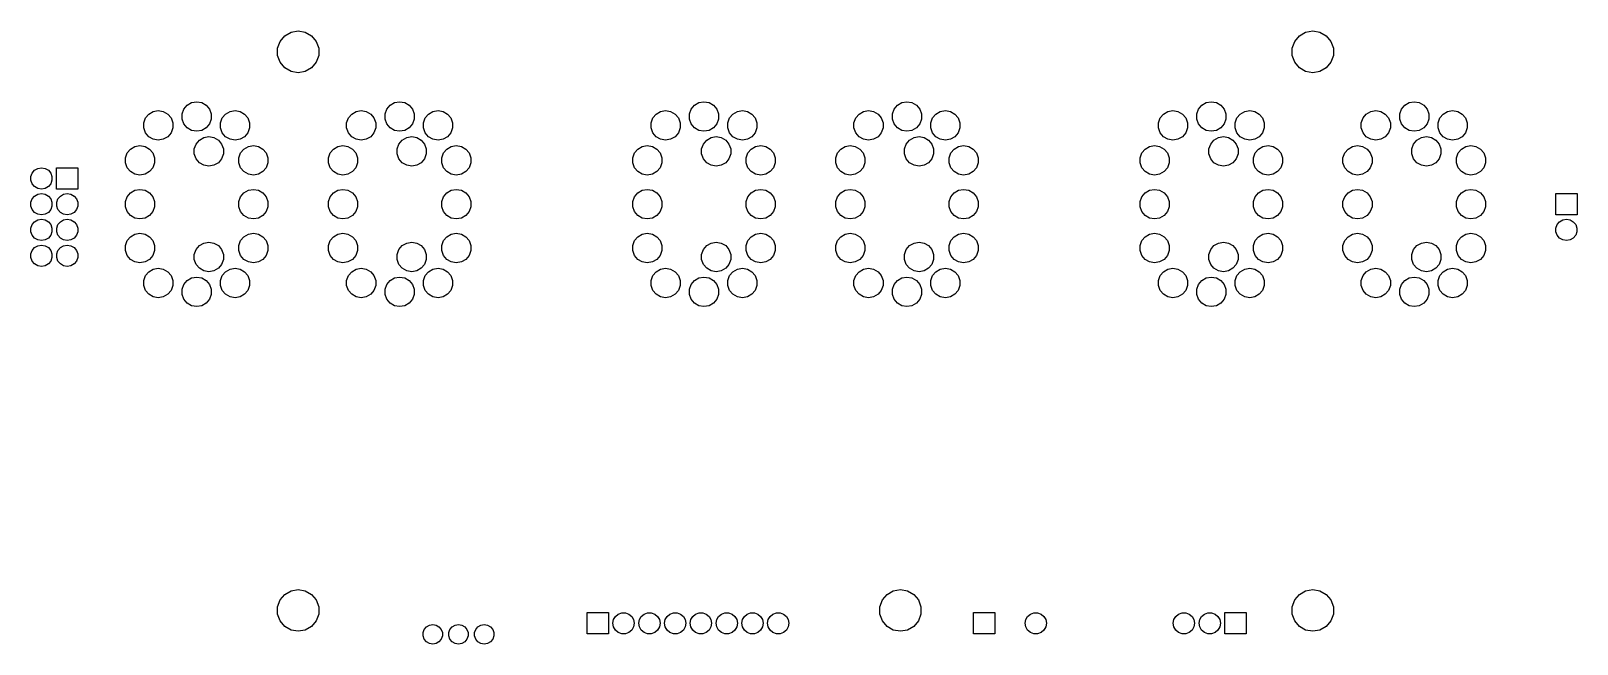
# Model space of a CAD drawing. Extents: x 74 to 226, y -103 to -43.
import ezdxf

# ---------------------------------------------------------------- set-up
doc = ezdxf.new("R2010")
doc.units = 0
doc.header["$MEASUREMENT"] = 0
doc.layers.add('BLACK', color=7, linetype='CONTINUOUS')

msp = doc.modelspace()

# ---------------------------------------------------------------- linework, layer by layer
at = {"layer": 'Black'}
for p, q in [((97.9734, -44.6427), (98.2179, -43.9711)), ((98.2179, -43.9711), (98.6773, -43.4236)), ((98.6773, -43.4236), (99.2962, -43.0663)), ((99.2962, -43.0663), (100, -42.9422)), ((100, -42.9422), (100.704, -43.0663)), ((100.704, -43.0663), (101.323, -43.4236)), ((101.323, -43.4236), (101.782, -43.9711)), ((101.782, -43.9711), (102.027, -44.6427)), ((197.973, -44.6427), (198.218, -43.9711)), ((198.218, -43.9711), (198.677, -43.4236)), ((198.677, -43.4236), (199.296, -43.0663)), ((199.296, -43.0663), (200, -42.9422)), ((200, -42.9422), (200.704, -43.0663)), ((200.704, -43.0663), (201.323, -43.4236)), ((201.323, -43.4236), (201.782, -43.9711)), ((201.782, -43.9711), (202.027, -44.6427)), ((97.9734, -45.3573), (97.9734, -44.6427)), ((98.2179, -46.0289), (97.9734, -45.3573)), ((102.027, -45.3573), (101.782, -46.0289)), ((102.027, -44.6427), (102.027, -45.3573)), ((197.973, -45.3573), (197.973, -44.6427)), ((198.218, -46.0289), (197.973, -45.3573)), ((202.027, -45.3573), (201.782, -46.0289)), ((202.027, -44.6427), (202.027, -45.3573)), ((98.6773, -46.5764), (98.2179, -46.0289)), ((99.2962, -46.9337), (98.6773, -46.5764)), ((100, -47.0578), (99.2962, -46.9337)), ((100.704, -46.9337), (100, -47.0578)), ((101.323, -46.5764), (100.704, -46.9337)), ((101.782, -46.0289), (101.323, -46.5764)), ((198.677, -46.5764), (198.218, -46.0289)), ((199.296, -46.9337), (198.677, -46.5764)), ((200, -47.0578), (199.296, -46.9337)), ((200.704, -46.9337), (200, -47.0578)), ((201.323, -46.5764), (200.704, -46.9337)), ((201.782, -46.0289), (201.323, -46.5764)), ((88.7395, -50.6362), (89.0644, -50.249)), ((89.0644, -50.249), (89.5022, -49.9962)), ((89.5022, -49.9962), (90, -49.9085)), ((90, -49.9085), (90.4978, -49.9962)), ((90.4978, -49.9962), (90.9356, -50.249)), ((90.9356, -50.249), (91.2605, -50.6362)), ((108.739, -50.6362), (109.064, -50.249)), ((109.064, -50.249), (109.502, -49.9962)), ((109.502, -49.9962), (110, -49.9085)), ((110, -49.9085), (110.498, -49.9962)), ((110.498, -49.9962), (110.936, -50.249)), ((110.936, -50.249), (111.261, -50.6362)), ((138.739, -50.6362), (139.064, -50.249)), ((139.064, -50.249), (139.502, -49.9962)), ((139.502, -49.9962), (140, -49.9085)), ((140, -49.9085), (140.498, -49.9962)), ((140.498, -49.9962), (140.936, -50.249)), ((140.936, -50.249), (141.261, -50.6362)), ((158.739, -50.6362), (159.064, -50.249)), ((159.064, -50.249), (159.502, -49.9962)), ((159.502, -49.9962), (160, -49.9085)), ((160, -49.9085), (160.498, -49.9962)), ((160.498, -49.9962), (160.936, -50.249)), ((160.936, -50.249), (161.261, -50.6362)), ((188.739, -50.6362), (189.064, -50.249)), ((189.064, -50.249), (189.502, -49.9962)), ((189.502, -49.9962), (190, -49.9085)), ((190, -49.9085), (190.498, -49.9962)), ((190.498, -49.9962), (190.936, -50.249)), ((190.936, -50.249), (191.261, -50.6362)), ((208.739, -50.6362), (209.064, -50.249)), ((209.064, -50.249), (209.502, -49.9962)), ((209.502, -49.9962), (210, -49.9085)), ((210, -49.9085), (210.498, -49.9962)), ((210.498, -49.9962), (210.936, -50.249)), ((210.936, -50.249), (211.261, -50.6362)), ((84.7806, -51.9852), (84.9535, -51.5102)), ((84.9535, -51.5102), (85.2784, -51.123)), ((85.2784, -51.123), (85.7162, -50.8702)), ((85.7162, -50.8702), (86.214, -50.7825)), ((86.214, -50.7825), (86.7118, -50.8702)), ((86.7118, -50.8702), (87.1496, -51.123)), ((87.1496, -51.123), (87.4745, -51.5102)), ((87.4745, -51.5102), (87.6474, -51.9852)), ((88.5666, -51.1112), (88.7395, -50.6362)), ((88.5666, -51.6168), (88.5666, -51.1112)), ((88.7395, -52.0918), (88.5666, -51.6168)), ((91.2605, -50.6362), (91.4334, -51.1112)), ((91.4334, -51.6168), (91.2605, -52.0918)), ((91.4334, -51.1112), (91.4334, -51.6168)), ((92.3526, -51.9852), (92.5255, -51.5102)), ((92.5255, -51.5102), (92.8504, -51.123)), ((92.8504, -51.123), (93.2882, -50.8702)), ((93.2882, -50.8702), (93.786, -50.7825)), ((93.786, -50.7825), (94.2838, -50.8702)), ((94.2838, -50.8702), (94.7216, -51.123)), ((94.7216, -51.123), (95.0465, -51.5102)), ((95.0465, -51.5102), (95.2194, -51.9852)), ((104.781, -51.9852), (104.953, -51.5102)), ((104.953, -51.5102), (105.278, -51.123)), ((105.278, -51.123), (105.716, -50.8702)), ((105.716, -50.8702), (106.214, -50.7825)), ((106.214, -50.7825), (106.712, -50.8702)), ((106.712, -50.8702), (107.15, -51.123)), ((107.15, -51.123), (107.475, -51.5102)), ((107.475, -51.5102), (107.647, -51.9852)), ((108.567, -51.1112), (108.739, -50.6362)), ((108.567, -51.6168), (108.567, -51.1112)), ((108.739, -52.0918), (108.567, -51.6168)), ((111.261, -50.6362), (111.433, -51.1112)), ((111.433, -51.6168), (111.261, -52.0918)), ((111.433, -51.1112), (111.433, -51.6168)), ((112.353, -51.9852), (112.525, -51.5102)), ((112.525, -51.5102), (112.85, -51.123)), ((112.85, -51.123), (113.288, -50.8702)), ((113.288, -50.8702), (113.786, -50.7825)), ((113.786, -50.7825), (114.284, -50.8702)), ((114.284, -50.8702), (114.722, -51.123)), ((114.722, -51.123), (115.047, -51.5102)), ((115.047, -51.5102), (115.219, -51.9852)), ((134.781, -51.9852), (134.953, -51.5102)), ((134.953, -51.5102), (135.278, -51.123)), ((135.278, -51.123), (135.716, -50.8702)), ((135.716, -50.8702), (136.214, -50.7825)), ((136.214, -50.7825), (136.712, -50.8702)), ((136.712, -50.8702), (137.15, -51.123)), ((137.15, -51.123), (137.475, -51.5102)), ((137.475, -51.5102), (137.647, -51.9852)), ((138.567, -51.1112), (138.739, -50.6362)), ((138.567, -51.6168), (138.567, -51.1112)), ((138.739, -52.0918), (138.567, -51.6168)), ((141.261, -50.6362), (141.433, -51.1112)), ((141.433, -51.6168), (141.261, -52.0918)), ((141.433, -51.1112), (141.433, -51.6168)), ((142.353, -51.9852), (142.525, -51.5102)), ((142.525, -51.5102), (142.85, -51.123)), ((142.85, -51.123), (143.288, -50.8702)), ((143.288, -50.8702), (143.786, -50.7825)), ((143.786, -50.7825), (144.284, -50.8702)), ((144.284, -50.8702), (144.722, -51.123)), ((144.722, -51.123), (145.047, -51.5102)), ((145.047, -51.5102), (145.219, -51.9852)), ((154.781, -51.9852), (154.953, -51.5102)), ((154.953, -51.5102), (155.278, -51.123)), ((155.278, -51.123), (155.716, -50.8702)), ((155.716, -50.8702), (156.214, -50.7825)), ((156.214, -50.7825), (156.712, -50.8702)), ((156.712, -50.8702), (157.15, -51.123)), ((157.15, -51.123), (157.475, -51.5102)), ((157.475, -51.5102), (157.647, -51.9852)), ((158.567, -51.1112), (158.739, -50.6362)), ((158.567, -51.6168), (158.567, -51.1112)), ((158.739, -52.0918), (158.567, -51.6168)), ((161.261, -50.6362), (161.433, -51.1112)), ((161.433, -51.6168), (161.261, -52.0918)), ((161.433, -51.1112), (161.433, -51.6168)), ((162.353, -51.9852), (162.525, -51.5102)), ((162.525, -51.5102), (162.85, -51.123)), ((162.85, -51.123), (163.288, -50.8702)), ((163.288, -50.8702), (163.786, -50.7825)), ((163.786, -50.7825), (164.284, -50.8702)), ((164.284, -50.8702), (164.722, -51.123)), ((164.722, -51.123), (165.047, -51.5102)), ((165.047, -51.5102), (165.219, -51.9852)), ((184.781, -51.9852), (184.953, -51.5102)), ((184.953, -51.5102), (185.278, -51.123)), ((185.278, -51.123), (185.716, -50.8702)), ((185.716, -50.8702), (186.214, -50.7825)), ((186.214, -50.7825), (186.712, -50.8702)), ((186.712, -50.8702), (187.15, -51.123)), ((187.15, -51.123), (187.475, -51.5102)), ((187.475, -51.5102), (187.647, -51.9852)), ((188.567, -51.1112), (188.739, -50.6362)), ((188.567, -51.6168), (188.567, -51.1112)), ((188.739, -52.0918), (188.567, -51.6168)), ((191.261, -50.6362), (191.433, -51.1112)), ((191.433, -51.6168), (191.261, -52.0918)), ((191.433, -51.1112), (191.433, -51.6168)), ((192.353, -51.9852), (192.525, -51.5102)), ((192.525, -51.5102), (192.85, -51.123)), ((192.85, -51.123), (193.288, -50.8702)), ((193.288, -50.8702), (193.786, -50.7825)), ((193.786, -50.7825), (194.284, -50.8702)), ((194.284, -50.8702), (194.722, -51.123)), ((194.722, -51.123), (195.047, -51.5102)), ((195.047, -51.5102), (195.219, -51.9852)), ((204.781, -51.9852), (204.953, -51.5102)), ((204.953, -51.5102), (205.278, -51.123)), ((205.278, -51.123), (205.716, -50.8702)), ((205.716, -50.8702), (206.214, -50.7825)), ((206.214, -50.7825), (206.712, -50.8702)), ((206.712, -50.8702), (207.15, -51.123)), ((207.15, -51.123), (207.475, -51.5102)), ((207.475, -51.5102), (207.647, -51.9852)), ((208.567, -51.1112), (208.739, -50.6362)), ((208.567, -51.6168), (208.567, -51.1112)), ((208.739, -52.0918), (208.567, -51.6168)), ((211.261, -50.6362), (211.433, -51.1112)), ((211.433, -51.6168), (211.261, -52.0918)), ((211.433, -51.1112), (211.433, -51.6168)), ((212.353, -51.9852), (212.525, -51.5102)), ((212.525, -51.5102), (212.85, -51.123)), ((212.85, -51.123), (213.288, -50.8702)), ((213.288, -50.8702), (213.786, -50.7825)), ((213.786, -50.7825), (214.284, -50.8702)), ((214.284, -50.8702), (214.722, -51.123)), ((214.722, -51.123), (215.047, -51.5102)), ((215.047, -51.5102), (215.219, -51.9852)), ((84.7806, -52.4908), (84.7806, -51.9852)), ((84.9535, -52.9658), (84.7806, -52.4908)), ((85.2784, -53.353), (84.9535, -52.9658)), ((87.4745, -52.9658), (87.1496, -53.353)), ((87.6474, -52.4908), (87.4745, -52.9658)), ((87.6474, -51.9852), (87.6474, -52.4908)), ((89.0644, -52.479), (88.7395, -52.0918)), ((89.5022, -52.7318), (89.0644, -52.479)), ((90, -52.8195), (89.5022, -52.7318)), ((90.4978, -52.7318), (90, -52.8195)), ((90.9356, -52.479), (90.4978, -52.7318)), ((91.2605, -52.0918), (90.9356, -52.479)), ((92.3526, -52.4908), (92.3526, -51.9852)), ((92.5255, -52.9658), (92.3526, -52.4908)), ((92.8504, -53.353), (92.5255, -52.9658)), ((95.0465, -52.9658), (94.7216, -53.353)), ((95.2194, -52.4908), (95.0465, -52.9658)), ((95.2194, -51.9852), (95.2194, -52.4908)), ((104.781, -52.4908), (104.781, -51.9852)), ((104.953, -52.9658), (104.781, -52.4908)), ((105.278, -53.353), (104.953, -52.9658)), ((107.475, -52.9658), (107.15, -53.353)), ((107.647, -52.4908), (107.475, -52.9658)), ((107.647, -51.9852), (107.647, -52.4908)), ((109.064, -52.479), (108.739, -52.0918)), ((109.502, -52.7318), (109.064, -52.479)), ((110, -52.8195), (109.502, -52.7318)), ((110.498, -52.7318), (110, -52.8195)), ((110.936, -52.479), (110.498, -52.7318)), ((111.261, -52.0918), (110.936, -52.479)), ((112.353, -52.4908), (112.353, -51.9852)), ((112.525, -52.9658), (112.353, -52.4908)), ((112.85, -53.353), (112.525, -52.9658)), ((115.047, -52.9658), (114.722, -53.353)), ((115.219, -52.4908), (115.047, -52.9658)), ((115.219, -51.9852), (115.219, -52.4908)), ((134.781, -52.4908), (134.781, -51.9852)), ((134.953, -52.9658), (134.781, -52.4908)), ((135.278, -53.353), (134.953, -52.9658)), ((137.475, -52.9658), (137.15, -53.353)), ((137.647, -52.4908), (137.475, -52.9658)), ((137.647, -51.9852), (137.647, -52.4908)), ((139.064, -52.479), (138.739, -52.0918)), ((139.502, -52.7318), (139.064, -52.479)), ((140, -52.8195), (139.502, -52.7318)), ((140.498, -52.7318), (140, -52.8195)), ((140.936, -52.479), (140.498, -52.7318)), ((141.261, -52.0918), (140.936, -52.479)), ((142.353, -52.4908), (142.353, -51.9852)), ((142.525, -52.9658), (142.353, -52.4908)), ((142.85, -53.353), (142.525, -52.9658)), ((145.047, -52.9658), (144.722, -53.353)), ((145.219, -52.4908), (145.047, -52.9658)), ((145.219, -51.9852), (145.219, -52.4908)), ((154.781, -52.4908), (154.781, -51.9852)), ((154.953, -52.9658), (154.781, -52.4908)), ((155.278, -53.353), (154.953, -52.9658)), ((157.475, -52.9658), (157.15, -53.353)), ((157.647, -52.4908), (157.475, -52.9658)), ((157.647, -51.9852), (157.647, -52.4908)), ((159.064, -52.479), (158.739, -52.0918)), ((159.502, -52.7318), (159.064, -52.479)), ((160, -52.8195), (159.502, -52.7318)), ((160.498, -52.7318), (160, -52.8195)), ((160.936, -52.479), (160.498, -52.7318)), ((161.261, -52.0918), (160.936, -52.479)), ((162.353, -52.4908), (162.353, -51.9852)), ((162.525, -52.9658), (162.353, -52.4908)), ((162.85, -53.353), (162.525, -52.9658)), ((165.047, -52.9658), (164.722, -53.353)), ((165.219, -52.4908), (165.047, -52.9658)), ((165.219, -51.9852), (165.219, -52.4908)), ((184.781, -52.4908), (184.781, -51.9852)), ((184.953, -52.9658), (184.781, -52.4908)), ((185.278, -53.353), (184.953, -52.9658)), ((187.475, -52.9658), (187.15, -53.353)), ((187.647, -52.4908), (187.475, -52.9658)), ((187.647, -51.9852), (187.647, -52.4908)), ((189.064, -52.479), (188.739, -52.0918)), ((189.502, -52.7318), (189.064, -52.479)), ((190, -52.8195), (189.502, -52.7318)), ((190.498, -52.7318), (190, -52.8195)), ((190.936, -52.479), (190.498, -52.7318)), ((191.261, -52.0918), (190.936, -52.479)), ((192.353, -52.4908), (192.353, -51.9852)), ((192.525, -52.9658), (192.353, -52.4908)), ((192.85, -53.353), (192.525, -52.9658)), ((195.047, -52.9658), (194.722, -53.353)), ((195.219, -52.4908), (195.047, -52.9658)), ((195.219, -51.9852), (195.219, -52.4908)), ((204.781, -52.4908), (204.781, -51.9852)), ((204.953, -52.9658), (204.781, -52.4908)), ((205.278, -53.353), (204.953, -52.9658)), ((207.475, -52.9658), (207.15, -53.353)), ((207.647, -52.4908), (207.475, -52.9658)), ((207.647, -51.9852), (207.647, -52.4908)), ((209.064, -52.479), (208.739, -52.0918)), ((209.502, -52.7318), (209.064, -52.479)), ((210, -52.8195), (209.502, -52.7318)), ((210.498, -52.7318), (210, -52.8195)), ((210.936, -52.479), (210.498, -52.7318)), ((211.261, -52.0918), (210.936, -52.479)), ((212.353, -52.4908), (212.353, -51.9852)), ((212.525, -52.9658), (212.353, -52.4908)), ((212.85, -53.353), (212.525, -52.9658)), ((215.047, -52.9658), (214.722, -53.353)), ((215.219, -52.4908), (215.047, -52.9658)), ((215.219, -51.9852), (215.219, -52.4908)), ((83.1515, -54.9542), (83.4764, -54.567)), ((83.4764, -54.567), (83.9142, -54.3142)), ((83.9142, -54.3142), (84.412, -54.2265)), ((84.412, -54.2265), (84.9098, -54.3142)), ((84.9098, -54.3142), (85.3476, -54.567)), ((85.7162, -53.6058), (85.2784, -53.353)), ((85.3476, -54.567), (85.6725, -54.9542)), ((86.214, -53.6935), (85.7162, -53.6058)), ((86.7118, -53.6058), (86.214, -53.6935)), ((87.1496, -53.353), (86.7118, -53.6058)), ((89.7666, -54.5502), (89.9395, -54.0752)), ((89.7666, -55.0558), (89.7666, -54.5502)), ((89.9395, -54.0752), (90.2644, -53.688)), ((90.2644, -53.688), (90.7022, -53.4352)), ((90.7022, -53.4352), (91.2, -53.3475)), ((91.2, -53.3475), (91.6978, -53.4352)), ((91.6978, -53.4352), (92.1356, -53.688)), ((92.1356, -53.688), (92.4605, -54.0752)), ((92.4605, -54.0752), (92.6334, -54.5502)), ((92.6334, -54.5502), (92.6334, -55.0558)), ((93.2882, -53.6058), (92.8504, -53.353)), ((93.786, -53.6935), (93.2882, -53.6058)), ((94.2838, -53.6058), (93.786, -53.6935)), ((94.7216, -53.353), (94.2838, -53.6058)), ((94.3275, -54.9542), (94.6524, -54.567)), ((94.6524, -54.567), (95.0902, -54.3142)), ((95.0902, -54.3142), (95.588, -54.2265)), ((95.588, -54.2265), (96.0858, -54.3142)), ((96.0858, -54.3142), (96.5236, -54.567)), ((96.5236, -54.567), (96.8485, -54.9542)), ((103.151, -54.9542), (103.476, -54.567)), ((103.476, -54.567), (103.914, -54.3142)), ((103.914, -54.3142), (104.412, -54.2265)), ((104.412, -54.2265), (104.91, -54.3142)), ((104.91, -54.3142), (105.348, -54.567)), ((105.716, -53.6058), (105.278, -53.353)), ((105.348, -54.567), (105.673, -54.9542)), ((106.214, -53.6935), (105.716, -53.6058)), ((106.712, -53.6058), (106.214, -53.6935)), ((107.15, -53.353), (106.712, -53.6058)), ((109.767, -54.5502), (109.939, -54.0752)), ((109.767, -55.0558), (109.767, -54.5502)), ((109.939, -54.0752), (110.264, -53.688)), ((110.264, -53.688), (110.702, -53.4352)), ((110.702, -53.4352), (111.2, -53.3475)), ((111.2, -53.3475), (111.698, -53.4352)), ((111.698, -53.4352), (112.136, -53.688)), ((112.136, -53.688), (112.461, -54.0752)), ((112.461, -54.0752), (112.633, -54.5502)), ((112.633, -54.5502), (112.633, -55.0558)), ((113.288, -53.6058), (112.85, -53.353)), ((113.786, -53.6935), (113.288, -53.6058)), ((114.284, -53.6058), (113.786, -53.6935)), ((114.722, -53.353), (114.284, -53.6058)), ((114.327, -54.9542), (114.652, -54.567)), ((114.652, -54.567), (115.09, -54.3142)), ((115.09, -54.3142), (115.588, -54.2265)), ((115.588, -54.2265), (116.086, -54.3142)), ((116.086, -54.3142), (116.524, -54.567)), ((116.524, -54.567), (116.849, -54.9542)), ((133.151, -54.9542), (133.476, -54.567)), ((133.476, -54.567), (133.914, -54.3142)), ((133.914, -54.3142), (134.412, -54.2265)), ((134.412, -54.2265), (134.91, -54.3142)), ((134.91, -54.3142), (135.348, -54.567)), ((135.716, -53.6058), (135.278, -53.353)), ((135.348, -54.567), (135.673, -54.9542)), ((136.214, -53.6935), (135.716, -53.6058)), ((136.712, -53.6058), (136.214, -53.6935)), ((137.15, -53.353), (136.712, -53.6058)), ((139.767, -54.5502), (139.939, -54.0752)), ((139.767, -55.0558), (139.767, -54.5502)), ((139.939, -54.0752), (140.264, -53.688)), ((140.264, -53.688), (140.702, -53.4352)), ((140.702, -53.4352), (141.2, -53.3475)), ((141.2, -53.3475), (141.698, -53.4352)), ((141.698, -53.4352), (142.136, -53.688)), ((142.136, -53.688), (142.461, -54.0752)), ((142.461, -54.0752), (142.633, -54.5502)), ((142.633, -54.5502), (142.633, -55.0558)), ((143.288, -53.6058), (142.85, -53.353)), ((143.786, -53.6935), (143.288, -53.6058)), ((144.284, -53.6058), (143.786, -53.6935)), ((144.722, -53.353), (144.284, -53.6058)), ((144.327, -54.9542), (144.652, -54.567)), ((144.652, -54.567), (145.09, -54.3142)), ((145.09, -54.3142), (145.588, -54.2265)), ((145.588, -54.2265), (146.086, -54.3142)), ((146.086, -54.3142), (146.524, -54.567)), ((146.524, -54.567), (146.849, -54.9542)), ((153.151, -54.9542), (153.476, -54.567)), ((153.476, -54.567), (153.914, -54.3142)), ((153.914, -54.3142), (154.412, -54.2265)), ((154.412, -54.2265), (154.91, -54.3142)), ((154.91, -54.3142), (155.348, -54.567)), ((155.716, -53.6058), (155.278, -53.353)), ((155.348, -54.567), (155.673, -54.9542)), ((156.214, -53.6935), (155.716, -53.6058)), ((156.712, -53.6058), (156.214, -53.6935)), ((157.15, -53.353), (156.712, -53.6058)), ((159.767, -54.5502), (159.939, -54.0752)), ((159.767, -55.0558), (159.767, -54.5502)), ((159.939, -54.0752), (160.264, -53.688)), ((160.264, -53.688), (160.702, -53.4352)), ((160.702, -53.4352), (161.2, -53.3475)), ((161.2, -53.3475), (161.698, -53.4352)), ((161.698, -53.4352), (162.136, -53.688)), ((162.136, -53.688), (162.461, -54.0752)), ((162.461, -54.0752), (162.633, -54.5502)), ((162.633, -54.5502), (162.633, -55.0558)), ((163.288, -53.6058), (162.85, -53.353)), ((163.786, -53.6935), (163.288, -53.6058)), ((164.284, -53.6058), (163.786, -53.6935)), ((164.722, -53.353), (164.284, -53.6058)), ((164.327, -54.9542), (164.652, -54.567)), ((164.652, -54.567), (165.09, -54.3142)), ((165.09, -54.3142), (165.588, -54.2265)), ((165.588, -54.2265), (166.086, -54.3142)), ((166.086, -54.3142), (166.524, -54.567)), ((166.524, -54.567), (166.849, -54.9542)), ((183.151, -54.9542), (183.476, -54.567)), ((183.476, -54.567), (183.914, -54.3142)), ((183.914, -54.3142), (184.412, -54.2265)), ((184.412, -54.2265), (184.91, -54.3142)), ((184.91, -54.3142), (185.348, -54.567)), ((185.716, -53.6058), (185.278, -53.353)), ((185.348, -54.567), (185.673, -54.9542)), ((186.214, -53.6935), (185.716, -53.6058)), ((186.712, -53.6058), (186.214, -53.6935)), ((187.15, -53.353), (186.712, -53.6058)), ((189.767, -54.5502), (189.939, -54.0752)), ((189.767, -55.0558), (189.767, -54.5502)), ((189.939, -54.0752), (190.264, -53.688)), ((190.264, -53.688), (190.702, -53.4352)), ((190.702, -53.4352), (191.2, -53.3475)), ((191.2, -53.3475), (191.698, -53.4352)), ((191.698, -53.4352), (192.136, -53.688)), ((192.136, -53.688), (192.461, -54.0752)), ((192.461, -54.0752), (192.633, -54.5502)), ((192.633, -54.5502), (192.633, -55.0558)), ((193.288, -53.6058), (192.85, -53.353)), ((193.786, -53.6935), (193.288, -53.6058)), ((194.284, -53.6058), (193.786, -53.6935)), ((194.722, -53.353), (194.284, -53.6058)), ((194.327, -54.9542), (194.652, -54.567)), ((194.652, -54.567), (195.09, -54.3142)), ((195.09, -54.3142), (195.588, -54.2265)), ((195.588, -54.2265), (196.086, -54.3142)), ((196.086, -54.3142), (196.524, -54.567)), ((196.524, -54.567), (196.849, -54.9542)), ((203.151, -54.9542), (203.476, -54.567)), ((203.476, -54.567), (203.914, -54.3142)), ((203.914, -54.3142), (204.412, -54.2265)), ((204.412, -54.2265), (204.91, -54.3142)), ((204.91, -54.3142), (205.348, -54.567)), ((205.716, -53.6058), (205.278, -53.353)), ((205.348, -54.567), (205.673, -54.9542)), ((206.214, -53.6935), (205.716, -53.6058)), ((206.712, -53.6058), (206.214, -53.6935)), ((207.15, -53.353), (206.712, -53.6058)), ((209.767, -54.5502), (209.939, -54.0752)), ((209.767, -55.0558), (209.767, -54.5502)), ((209.939, -54.0752), (210.264, -53.688)), ((210.264, -53.688), (210.702, -53.4352)), ((210.702, -53.4352), (211.2, -53.3475)), ((211.2, -53.3475), (211.698, -53.4352)), ((211.698, -53.4352), (212.136, -53.688)), ((212.136, -53.688), (212.461, -54.0752)), ((212.461, -54.0752), (212.633, -54.5502)), ((212.633, -54.5502), (212.633, -55.0558)), ((213.288, -53.6058), (212.85, -53.353)), ((213.786, -53.6935), (213.288, -53.6058)), ((214.284, -53.6058), (213.786, -53.6935)), ((214.722, -53.353), (214.284, -53.6058)), ((214.327, -54.9542), (214.652, -54.567)), ((214.652, -54.567), (215.09, -54.3142)), ((215.09, -54.3142), (215.588, -54.2265)), ((215.588, -54.2265), (216.086, -54.3142)), ((216.086, -54.3142), (216.524, -54.567)), ((216.524, -54.567), (216.849, -54.9542)), ((82.9786, -55.4292), (83.1515, -54.9542)), ((82.9786, -55.9348), (82.9786, -55.4292)), ((83.1515, -56.4098), (82.9786, -55.9348)), ((85.6725, -54.9542), (85.8454, -55.4292)), ((85.8454, -55.9348), (85.6725, -56.4098)), ((85.8454, -55.4292), (85.8454, -55.9348)), ((89.9395, -55.5308), (89.7666, -55.0558)), ((90.2644, -55.918), (89.9395, -55.5308)), ((90.7022, -56.1708), (90.2644, -55.918)), ((91.2, -56.2585), (90.7022, -56.1708)), ((91.6978, -56.1708), (91.2, -56.2585)), ((92.1356, -55.918), (91.6978, -56.1708)), ((92.4605, -55.5308), (92.1356, -55.918)), ((92.6334, -55.0558), (92.4605, -55.5308)), ((94.1546, -55.4292), (94.3275, -54.9542)), ((94.1546, -55.9348), (94.1546, -55.4292)), ((94.3275, -56.4098), (94.1546, -55.9348)), ((96.8485, -54.9542), (97.0214, -55.4292)), ((97.0214, -55.9348), (96.8485, -56.4098)), ((97.0214, -55.4292), (97.0214, -55.9348)), ((102.979, -55.4292), (103.151, -54.9542)), ((102.979, -55.9348), (102.979, -55.4292)), ((103.151, -56.4098), (102.979, -55.9348)), ((105.673, -54.9542), (105.845, -55.4292)), ((105.845, -55.9348), (105.673, -56.4098)), ((105.845, -55.4292), (105.845, -55.9348)), ((109.939, -55.5308), (109.767, -55.0558)), ((110.264, -55.918), (109.939, -55.5308)), ((110.702, -56.1708), (110.264, -55.918)), ((111.2, -56.2585), (110.702, -56.1708)), ((111.698, -56.1708), (111.2, -56.2585)), ((112.136, -55.918), (111.698, -56.1708)), ((112.461, -55.5308), (112.136, -55.918)), ((112.633, -55.0558), (112.461, -55.5308)), ((114.155, -55.4292), (114.327, -54.9542)), ((114.155, -55.9348), (114.155, -55.4292)), ((114.327, -56.4098), (114.155, -55.9348)), ((116.849, -54.9542), (117.021, -55.4292)), ((117.021, -55.9348), (116.849, -56.4098)), ((117.021, -55.4292), (117.021, -55.9348)), ((132.979, -55.4292), (133.151, -54.9542)), ((132.979, -55.9348), (132.979, -55.4292)), ((133.151, -56.4098), (132.979, -55.9348)), ((135.673, -54.9542), (135.845, -55.4292)), ((135.845, -55.9348), (135.673, -56.4098)), ((135.845, -55.4292), (135.845, -55.9348)), ((139.939, -55.5308), (139.767, -55.0558)), ((140.264, -55.918), (139.939, -55.5308)), ((140.702, -56.1708), (140.264, -55.918)), ((141.2, -56.2585), (140.702, -56.1708)), ((141.698, -56.1708), (141.2, -56.2585)), ((142.136, -55.918), (141.698, -56.1708)), ((142.461, -55.5308), (142.136, -55.918)), ((142.633, -55.0558), (142.461, -55.5308)), ((144.155, -55.4292), (144.327, -54.9542)), ((144.155, -55.9348), (144.155, -55.4292)), ((144.327, -56.4098), (144.155, -55.9348)), ((146.849, -54.9542), (147.021, -55.4292)), ((147.021, -55.9348), (146.849, -56.4098)), ((147.021, -55.4292), (147.021, -55.9348)), ((152.979, -55.4292), (153.151, -54.9542)), ((152.979, -55.9348), (152.979, -55.4292)), ((153.151, -56.4098), (152.979, -55.9348)), ((155.673, -54.9542), (155.845, -55.4292)), ((155.845, -55.9348), (155.673, -56.4098)), ((155.845, -55.4292), (155.845, -55.9348)), ((159.939, -55.5308), (159.767, -55.0558)), ((160.264, -55.918), (159.939, -55.5308)), ((160.702, -56.1708), (160.264, -55.918)), ((161.2, -56.2585), (160.702, -56.1708)), ((161.698, -56.1708), (161.2, -56.2585)), ((162.136, -55.918), (161.698, -56.1708)), ((162.461, -55.5308), (162.136, -55.918)), ((162.633, -55.0558), (162.461, -55.5308)), ((164.155, -55.4292), (164.327, -54.9542)), ((164.155, -55.9348), (164.155, -55.4292)), ((164.327, -56.4098), (164.155, -55.9348)), ((166.849, -54.9542), (167.021, -55.4292)), ((167.021, -55.9348), (166.849, -56.4098)), ((167.021, -55.4292), (167.021, -55.9348)), ((182.979, -55.4292), (183.151, -54.9542)), ((182.979, -55.9348), (182.979, -55.4292)), ((183.151, -56.4098), (182.979, -55.9348)), ((185.673, -54.9542), (185.845, -55.4292)), ((185.845, -55.9348), (185.673, -56.4098)), ((185.845, -55.4292), (185.845, -55.9348)), ((189.939, -55.5308), (189.767, -55.0558)), ((190.264, -55.918), (189.939, -55.5308)), ((190.702, -56.1708), (190.264, -55.918)), ((191.2, -56.2585), (190.702, -56.1708)), ((191.698, -56.1708), (191.2, -56.2585)), ((192.136, -55.918), (191.698, -56.1708)), ((192.461, -55.5308), (192.136, -55.918)), ((192.633, -55.0558), (192.461, -55.5308)), ((194.155, -55.4292), (194.327, -54.9542)), ((194.155, -55.9348), (194.155, -55.4292)), ((194.327, -56.4098), (194.155, -55.9348)), ((196.849, -54.9542), (197.021, -55.4292)), ((197.021, -55.9348), (196.849, -56.4098)), ((197.021, -55.4292), (197.021, -55.9348)), ((202.979, -55.4292), (203.151, -54.9542)), ((202.979, -55.9348), (202.979, -55.4292)), ((203.151, -56.4098), (202.979, -55.9348)), ((205.673, -54.9542), (205.845, -55.4292)), ((205.845, -55.9348), (205.673, -56.4098)), ((205.845, -55.4292), (205.845, -55.9348)), ((209.939, -55.5308), (209.767, -55.0558)), ((210.264, -55.918), (209.939, -55.5308)), ((210.702, -56.1708), (210.264, -55.918)), ((211.2, -56.2585), (210.702, -56.1708)), ((211.698, -56.1708), (211.2, -56.2585)), ((212.136, -55.918), (211.698, -56.1708)), ((212.461, -55.5308), (212.136, -55.918)), ((212.633, -55.0558), (212.461, -55.5308)), ((214.155, -55.4292), (214.327, -54.9542)), ((214.155, -55.9348), (214.155, -55.4292)), ((214.327, -56.4098), (214.155, -55.9348)), ((216.849, -54.9542), (217.021, -55.4292)), ((217.021, -55.9348), (216.849, -56.4098)), ((217.021, -55.4292), (217.021, -55.9348)), ((73.6619, -57.2777), (73.7867, -56.935)), ((73.6619, -57.6423), (73.6619, -57.2777)), ((73.7867, -57.985), (73.6619, -57.6423)), ((73.7867, -56.935), (74.0211, -56.6557)), ((74.0211, -56.6557), (74.3369, -56.4733)), ((74.3369, -56.4733), (74.696, -56.41)), ((74.696, -56.41), (74.704, -56.41)), ((74.704, -56.41), (75.0631, -56.4733)), ((75.0631, -56.4733), (75.3789, -56.6557)), ((75.3789, -56.6557), (75.6133, -56.935)), ((75.6133, -56.935), (75.7381, -57.2777)), ((75.7381, -57.6423), (75.6133, -57.985)), ((75.7381, -57.2777), (75.7381, -57.6423)), ((76.19, -58.51), (76.19, -56.41)), ((76.19, -56.41), (78.29, -56.41)), ((78.29, -56.41), (78.29, -58.51)), ((83.4764, -56.797), (83.1515, -56.4098)), ((83.9142, -57.0498), (83.4764, -56.797)), ((84.412, -57.1375), (83.9142, -57.0498)), ((84.9098, -57.0498), (84.412, -57.1375)), ((85.3476, -56.797), (84.9098, -57.0498)), ((85.6725, -56.4098), (85.3476, -56.797)), ((94.6524, -56.797), (94.3275, -56.4098)), ((95.0902, -57.0498), (94.6524, -56.797)), ((95.588, -57.1375), (95.0902, -57.0498)), ((96.0858, -57.0498), (95.588, -57.1375)), ((96.5236, -56.797), (96.0858, -57.0498)), ((96.8485, -56.4098), (96.5236, -56.797)), ((103.476, -56.797), (103.151, -56.4098)), ((103.914, -57.0498), (103.476, -56.797)), ((104.412, -57.1375), (103.914, -57.0498)), ((104.91, -57.0498), (104.412, -57.1375)), ((105.348, -56.797), (104.91, -57.0498)), ((105.673, -56.4098), (105.348, -56.797)), ((114.652, -56.797), (114.327, -56.4098)), ((115.09, -57.0498), (114.652, -56.797)), ((115.588, -57.1375), (115.09, -57.0498)), ((116.086, -57.0498), (115.588, -57.1375)), ((116.524, -56.797), (116.086, -57.0498)), ((116.849, -56.4098), (116.524, -56.797)), ((133.476, -56.797), (133.151, -56.4098)), ((133.914, -57.0498), (133.476, -56.797)), ((134.412, -57.1375), (133.914, -57.0498)), ((134.91, -57.0498), (134.412, -57.1375)), ((135.348, -56.797), (134.91, -57.0498)), ((135.673, -56.4098), (135.348, -56.797)), ((144.652, -56.797), (144.327, -56.4098)), ((145.09, -57.0498), (144.652, -56.797)), ((145.588, -57.1375), (145.09, -57.0498)), ((146.086, -57.0498), (145.588, -57.1375)), ((146.524, -56.797), (146.086, -57.0498)), ((146.849, -56.4098), (146.524, -56.797)), ((153.476, -56.797), (153.151, -56.4098)), ((153.914, -57.0498), (153.476, -56.797)), ((154.412, -57.1375), (153.914, -57.0498)), ((154.91, -57.0498), (154.412, -57.1375)), ((155.348, -56.797), (154.91, -57.0498)), ((155.673, -56.4098), (155.348, -56.797)), ((164.652, -56.797), (164.327, -56.4098)), ((165.09, -57.0498), (164.652, -56.797)), ((165.588, -57.1375), (165.09, -57.0498)), ((166.086, -57.0498), (165.588, -57.1375)), ((166.524, -56.797), (166.086, -57.0498)), ((166.849, -56.4098), (166.524, -56.797)), ((183.476, -56.797), (183.151, -56.4098)), ((183.914, -57.0498), (183.476, -56.797)), ((184.412, -57.1375), (183.914, -57.0498)), ((184.91, -57.0498), (184.412, -57.1375)), ((185.348, -56.797), (184.91, -57.0498)), ((185.673, -56.4098), (185.348, -56.797)), ((194.652, -56.797), (194.327, -56.4098)), ((195.09, -57.0498), (194.652, -56.797)), ((195.588, -57.1375), (195.09, -57.0498)), ((196.086, -57.0498), (195.588, -57.1375)), ((196.524, -56.797), (196.086, -57.0498)), ((196.849, -56.4098), (196.524, -56.797)), ((203.476, -56.797), (203.151, -56.4098)), ((203.914, -57.0498), (203.476, -56.797)), ((204.412, -57.1375), (203.914, -57.0498)), ((204.91, -57.0498), (204.412, -57.1375)), ((205.348, -56.797), (204.91, -57.0498)), ((205.673, -56.4098), (205.348, -56.797)), ((214.652, -56.797), (214.327, -56.4098)), ((215.09, -57.0498), (214.652, -56.797)), ((215.588, -57.1375), (215.09, -57.0498)), ((216.086, -57.0498), (215.588, -57.1375)), ((216.524, -56.797), (216.086, -57.0498)), ((216.849, -56.4098), (216.524, -56.797)), ((74.0211, -58.2643), (73.7867, -57.985)), ((73.7867, -59.475), (74.0211, -59.1957)), ((74.3369, -58.4467), (74.0211, -58.2643)), ((74.0211, -59.1957), (74.3369, -59.0133)), ((74.696, -58.51), (74.3369, -58.4467)), ((74.3369, -59.0133), (74.696, -58.95)), ((74.704, -58.51), (74.696, -58.51)), ((74.696, -58.95), (74.704, -58.95)), ((75.0631, -58.4467), (74.704, -58.51)), ((74.704, -58.95), (75.0631, -59.0133)), ((75.3789, -58.2643), (75.0631, -58.4467)), ((75.0631, -59.0133), (75.3789, -59.1957)), ((75.6133, -57.985), (75.3789, -58.2643)), ((75.3789, -59.1957), (75.6133, -59.475)), ((78.29, -58.51), (76.19, -58.51)), ((76.3267, -59.475), (76.5611, -59.1957)), ((76.5611, -59.1957), (76.8769, -59.0133)), ((76.8769, -59.0133), (77.236, -58.95)), ((77.236, -58.95), (77.244, -58.95)), ((77.244, -58.95), (77.6031, -59.0133)), ((77.6031, -59.0133), (77.9189, -59.1957)), ((77.9189, -59.1957), (78.1533, -59.475)), ((82.9786, -59.7472), (83.1515, -59.2722)), ((83.1515, -59.2722), (83.4764, -58.885)), ((83.4764, -58.885), (83.9142, -58.6322)), ((83.9142, -58.6322), (84.412, -58.5445)), ((84.412, -58.5445), (84.9098, -58.6322)), ((84.9098, -58.6322), (85.3476, -58.885)), ((85.3476, -58.885), (85.6725, -59.2722)), ((85.6725, -59.2722), (85.8454, -59.7472)), ((94.1546, -59.7472), (94.3275, -59.2722)), ((94.3275, -59.2722), (94.6524, -58.885)), ((94.6524, -58.885), (95.0902, -58.6322)), ((95.0902, -58.6322), (95.588, -58.5445)), ((95.588, -58.5445), (96.0858, -58.6322)), ((96.0858, -58.6322), (96.5236, -58.885)), ((96.5236, -58.885), (96.8485, -59.2722)), ((96.8485, -59.2722), (97.0214, -59.7472)), ((102.979, -59.7472), (103.151, -59.2722)), ((103.151, -59.2722), (103.476, -58.885)), ((103.476, -58.885), (103.914, -58.6322)), ((103.914, -58.6322), (104.412, -58.5445)), ((104.412, -58.5445), (104.91, -58.6322)), ((104.91, -58.6322), (105.348, -58.885)), ((105.348, -58.885), (105.673, -59.2722)), ((105.673, -59.2722), (105.845, -59.7472)), ((114.155, -59.7472), (114.327, -59.2722)), ((114.327, -59.2722), (114.652, -58.885)), ((114.652, -58.885), (115.09, -58.6322)), ((115.09, -58.6322), (115.588, -58.5445)), ((115.588, -58.5445), (116.086, -58.6322)), ((116.086, -58.6322), (116.524, -58.885)), ((116.524, -58.885), (116.849, -59.2722)), ((116.849, -59.2722), (117.021, -59.7472)), ((132.979, -59.7472), (133.151, -59.2722)), ((133.151, -59.2722), (133.476, -58.885)), ((133.476, -58.885), (133.914, -58.6322)), ((133.914, -58.6322), (134.412, -58.5445)), ((134.412, -58.5445), (134.91, -58.6322)), ((134.91, -58.6322), (135.348, -58.885)), ((135.348, -58.885), (135.673, -59.2722)), ((135.673, -59.2722), (135.845, -59.7472)), ((144.155, -59.7472), (144.327, -59.2722)), ((144.327, -59.2722), (144.652, -58.885)), ((144.652, -58.885), (145.09, -58.6322)), ((145.09, -58.6322), (145.588, -58.5445)), ((145.588, -58.5445), (146.086, -58.6322)), ((146.086, -58.6322), (146.524, -58.885)), ((146.524, -58.885), (146.849, -59.2722)), ((146.849, -59.2722), (147.021, -59.7472)), ((152.979, -59.7472), (153.151, -59.2722)), ((153.151, -59.2722), (153.476, -58.885)), ((153.476, -58.885), (153.914, -58.6322)), ((153.914, -58.6322), (154.412, -58.5445)), ((154.412, -58.5445), (154.91, -58.6322)), ((154.91, -58.6322), (155.348, -58.885)), ((155.348, -58.885), (155.673, -59.2722)), ((155.673, -59.2722), (155.845, -59.7472)), ((164.155, -59.7472), (164.327, -59.2722)), ((164.327, -59.2722), (164.652, -58.885)), ((164.652, -58.885), (165.09, -58.6322)), ((165.09, -58.6322), (165.588, -58.5445)), ((165.588, -58.5445), (166.086, -58.6322)), ((166.086, -58.6322), (166.524, -58.885)), ((166.524, -58.885), (166.849, -59.2722)), ((166.849, -59.2722), (167.021, -59.7472)), ((182.979, -59.7472), (183.151, -59.2722)), ((183.151, -59.2722), (183.476, -58.885)), ((183.476, -58.885), (183.914, -58.6322)), ((183.914, -58.6322), (184.412, -58.5445)), ((184.412, -58.5445), (184.91, -58.6322)), ((184.91, -58.6322), (185.348, -58.885)), ((185.348, -58.885), (185.673, -59.2722)), ((185.673, -59.2722), (185.845, -59.7472)), ((194.155, -59.7472), (194.327, -59.2722)), ((194.327, -59.2722), (194.652, -58.885)), ((194.652, -58.885), (195.09, -58.6322)), ((195.09, -58.6322), (195.588, -58.5445)), ((195.588, -58.5445), (196.086, -58.6322)), ((196.086, -58.6322), (196.524, -58.885)), ((196.524, -58.885), (196.849, -59.2722)), ((196.849, -59.2722), (197.021, -59.7472)), ((202.979, -59.7472), (203.151, -59.2722)), ((203.151, -59.2722), (203.476, -58.885)), ((203.476, -58.885), (203.914, -58.6322)), ((203.914, -58.6322), (204.412, -58.5445)), ((204.412, -58.5445), (204.91, -58.6322)), ((204.91, -58.6322), (205.348, -58.885)), ((205.348, -58.885), (205.673, -59.2722)), ((205.673, -59.2722), (205.845, -59.7472)), ((214.155, -59.7472), (214.327, -59.2722)), ((214.327, -59.2722), (214.652, -58.885)), ((214.652, -58.885), (215.09, -58.6322)), ((215.09, -58.6322), (215.588, -58.5445)), ((215.588, -58.5445), (216.086, -58.6322)), ((216.086, -58.6322), (216.524, -58.885)), ((216.524, -58.885), (216.849, -59.2722)), ((216.849, -59.2722), (217.021, -59.7472)), ((223.95, -61.05), (223.95, -58.95)), ((223.95, -58.95), (226.05, -58.95)), ((226.05, -58.95), (226.05, -61.05)), ((73.6619, -59.8177), (73.7867, -59.475)), ((73.6619, -60.1823), (73.6619, -59.8177)), ((73.7867, -60.525), (73.6619, -60.1823)), ((74.0211, -60.8043), (73.7867, -60.525)), ((74.3369, -60.9867), (74.0211, -60.8043)), ((75.3789, -60.8043), (75.0631, -60.9867)), ((75.6133, -60.525), (75.3789, -60.8043)), ((75.6133, -59.475), (75.7381, -59.8177)), ((75.7381, -60.1823), (75.6133, -60.525)), ((75.7381, -59.8177), (75.7381, -60.1823)), ((76.2019, -59.8177), (76.3267, -59.475)), ((76.2019, -60.1823), (76.2019, -59.8177)), ((76.3267, -60.525), (76.2019, -60.1823)), ((76.5611, -60.8043), (76.3267, -60.525)), ((76.8769, -60.9867), (76.5611, -60.8043)), ((77.9189, -60.8043), (77.6031, -60.9867)), ((78.1533, -60.525), (77.9189, -60.8043)), ((78.1533, -59.475), (78.2781, -59.8177)), ((78.2781, -60.1823), (78.1533, -60.525)), ((78.2781, -59.8177), (78.2781, -60.1823)), ((82.9786, -60.2528), (82.9786, -59.7472)), ((83.1515, -60.7278), (82.9786, -60.2528)), ((83.4764, -61.115), (83.1515, -60.7278)), ((85.6725, -60.7278), (85.3476, -61.115)), ((85.8454, -60.2528), (85.6725, -60.7278)), ((85.8454, -59.7472), (85.8454, -60.2528)), ((94.1546, -60.2528), (94.1546, -59.7472)), ((94.3275, -60.7278), (94.1546, -60.2528)), ((94.6524, -61.115), (94.3275, -60.7278)), ((96.8485, -60.7278), (96.5236, -61.115)), ((97.0214, -60.2528), (96.8485, -60.7278)), ((97.0214, -59.7472), (97.0214, -60.2528)), ((102.979, -60.2528), (102.979, -59.7472)), ((103.151, -60.7278), (102.979, -60.2528)), ((103.476, -61.115), (103.151, -60.7278)), ((105.673, -60.7278), (105.348, -61.115)), ((105.845, -60.2528), (105.673, -60.7278)), ((105.845, -59.7472), (105.845, -60.2528)), ((114.155, -60.2528), (114.155, -59.7472)), ((114.327, -60.7278), (114.155, -60.2528)), ((114.652, -61.115), (114.327, -60.7278)), ((116.849, -60.7278), (116.524, -61.115)), ((117.021, -60.2528), (116.849, -60.7278)), ((117.021, -59.7472), (117.021, -60.2528)), ((132.979, -60.2528), (132.979, -59.7472)), ((133.151, -60.7278), (132.979, -60.2528)), ((133.476, -61.115), (133.151, -60.7278)), ((135.673, -60.7278), (135.348, -61.115)), ((135.845, -60.2528), (135.673, -60.7278)), ((135.845, -59.7472), (135.845, -60.2528)), ((144.155, -60.2528), (144.155, -59.7472)), ((144.327, -60.7278), (144.155, -60.2528)), ((144.652, -61.115), (144.327, -60.7278)), ((146.849, -60.7278), (146.524, -61.115)), ((147.021, -60.2528), (146.849, -60.7278)), ((147.021, -59.7472), (147.021, -60.2528)), ((152.979, -60.2528), (152.979, -59.7472)), ((153.151, -60.7278), (152.979, -60.2528)), ((153.476, -61.115), (153.151, -60.7278)), ((155.673, -60.7278), (155.348, -61.115)), ((155.845, -60.2528), (155.673, -60.7278)), ((155.845, -59.7472), (155.845, -60.2528)), ((164.155, -60.2528), (164.155, -59.7472)), ((164.327, -60.7278), (164.155, -60.2528)), ((164.652, -61.115), (164.327, -60.7278)), ((166.849, -60.7278), (166.524, -61.115)), ((167.021, -60.2528), (166.849, -60.7278)), ((167.021, -59.7472), (167.021, -60.2528)), ((182.979, -60.2528), (182.979, -59.7472)), ((183.151, -60.7278), (182.979, -60.2528)), ((183.476, -61.115), (183.151, -60.7278)), ((185.673, -60.7278), (185.348, -61.115)), ((185.845, -60.2528), (185.673, -60.7278)), ((185.845, -59.7472), (185.845, -60.2528)), ((194.155, -60.2528), (194.155, -59.7472)), ((194.327, -60.7278), (194.155, -60.2528)), ((194.652, -61.115), (194.327, -60.7278)), ((196.849, -60.7278), (196.524, -61.115)), ((197.021, -60.2528), (196.849, -60.7278)), ((197.021, -59.7472), (197.021, -60.2528)), ((202.979, -60.2528), (202.979, -59.7472)), ((203.151, -60.7278), (202.979, -60.2528)), ((203.476, -61.115), (203.151, -60.7278)), ((205.673, -60.7278), (205.348, -61.115)), ((205.845, -60.2528), (205.673, -60.7278)), ((205.845, -59.7472), (205.845, -60.2528)), ((214.155, -60.2528), (214.155, -59.7472)), ((214.327, -60.7278), (214.155, -60.2528)), ((214.652, -61.115), (214.327, -60.7278)), ((216.849, -60.7278), (216.524, -61.115)), ((217.021, -60.2528), (216.849, -60.7278)), ((217.021, -59.7472), (217.021, -60.2528)), ((73.6619, -62.3577), (73.7867, -62.015)), ((73.6619, -62.7223), (73.6619, -62.3577)), ((73.7867, -62.015), (74.0211, -61.7357)), ((74.0211, -61.7357), (74.3369, -61.5533)), ((74.696, -61.05), (74.3369, -60.9867)), ((74.3369, -61.5533), (74.696, -61.49)), ((74.704, -61.05), (74.696, -61.05)), ((74.696, -61.49), (74.704, -61.49)), ((75.0631, -60.9867), (74.704, -61.05)), ((74.704, -61.49), (75.0631, -61.5533)), ((75.0631, -61.5533), (75.3789, -61.7357)), ((75.3789, -61.7357), (75.6133, -62.015)), ((75.6133, -62.015), (75.7381, -62.3577)), ((75.7381, -62.3577), (75.7381, -62.7223)), ((76.2019, -62.3577), (76.3267, -62.015)), ((76.2019, -62.7223), (76.2019, -62.3577)), ((76.3267, -62.015), (76.5611, -61.7357)), ((76.5611, -61.7357), (76.8769, -61.5533)), ((77.236, -61.05), (76.8769, -60.9867)), ((76.8769, -61.5533), (77.236, -61.49)), ((77.244, -61.05), (77.236, -61.05)), ((77.236, -61.49), (77.244, -61.49)), ((77.6031, -60.9867), (77.244, -61.05)), ((77.244, -61.49), (77.6031, -61.5533)), ((77.6031, -61.5533), (77.9189, -61.7357)), ((77.9189, -61.7357), (78.1533, -62.015)), ((78.1533, -62.015), (78.2781, -62.3577)), ((78.2781, -62.3577), (78.2781, -62.7223)), ((83.9142, -61.3678), (83.4764, -61.115)), ((84.412, -61.4555), (83.9142, -61.3678)), ((84.9098, -61.3678), (84.412, -61.4555)), ((85.3476, -61.115), (84.9098, -61.3678)), ((95.0902, -61.3678), (94.6524, -61.115)), ((95.588, -61.4555), (95.0902, -61.3678)), ((96.0858, -61.3678), (95.588, -61.4555)), ((96.5236, -61.115), (96.0858, -61.3678)), ((103.914, -61.3678), (103.476, -61.115)), ((104.412, -61.4555), (103.914, -61.3678)), ((104.91, -61.3678), (104.412, -61.4555)), ((105.348, -61.115), (104.91, -61.3678)), ((115.09, -61.3678), (114.652, -61.115)), ((115.588, -61.4555), (115.09, -61.3678)), ((116.086, -61.3678), (115.588, -61.4555)), ((116.524, -61.115), (116.086, -61.3678)), ((133.914, -61.3678), (133.476, -61.115)), ((134.412, -61.4555), (133.914, -61.3678)), ((134.91, -61.3678), (134.412, -61.4555)), ((135.348, -61.115), (134.91, -61.3678)), ((145.09, -61.3678), (144.652, -61.115)), ((145.588, -61.4555), (145.09, -61.3678)), ((146.086, -61.3678), (145.588, -61.4555)), ((146.524, -61.115), (146.086, -61.3678)), ((153.914, -61.3678), (153.476, -61.115)), ((154.412, -61.4555), (153.914, -61.3678)), ((154.91, -61.3678), (154.412, -61.4555)), ((155.348, -61.115), (154.91, -61.3678)), ((165.09, -61.3678), (164.652, -61.115)), ((165.588, -61.4555), (165.09, -61.3678)), ((166.086, -61.3678), (165.588, -61.4555)), ((166.524, -61.115), (166.086, -61.3678)), ((183.914, -61.3678), (183.476, -61.115)), ((184.412, -61.4555), (183.914, -61.3678)), ((184.91, -61.3678), (184.412, -61.4555)), ((185.348, -61.115), (184.91, -61.3678)), ((195.09, -61.3678), (194.652, -61.115)), ((195.588, -61.4555), (195.09, -61.3678)), ((196.086, -61.3678), (195.588, -61.4555)), ((196.524, -61.115), (196.086, -61.3678)), ((203.914, -61.3678), (203.476, -61.115)), ((204.412, -61.4555), (203.914, -61.3678)), ((204.91, -61.3678), (204.412, -61.4555)), ((205.348, -61.115), (204.91, -61.3678)), ((215.09, -61.3678), (214.652, -61.115)), ((215.588, -61.4555), (215.09, -61.3678)), ((216.086, -61.3678), (215.588, -61.4555)), ((216.524, -61.115), (216.086, -61.3678)), ((226.05, -61.05), (223.95, -61.05)), ((223.962, -62.3577), (224.087, -62.015)), ((223.962, -62.7223), (223.962, -62.3577)), ((224.087, -62.015), (224.321, -61.7357)), ((224.321, -61.7357), (224.637, -61.5533)), ((224.637, -61.5533), (224.996, -61.49)), ((224.996, -61.49), (225.004, -61.49)), ((225.004, -61.49), (225.363, -61.5533)), ((225.363, -61.5533), (225.679, -61.7357)), ((225.679, -61.7357), (225.913, -62.015)), ((225.913, -62.015), (226.038, -62.3577)), ((226.038, -62.3577), (226.038, -62.7223)), ((73.7867, -63.065), (73.6619, -62.7223)), ((74.0211, -63.3443), (73.7867, -63.065)), ((74.3369, -63.5267), (74.0211, -63.3443)), ((74.696, -63.59), (74.3369, -63.5267)), ((74.704, -63.59), (74.696, -63.59)), ((75.0631, -63.5267), (74.704, -63.59)), ((75.3789, -63.3443), (75.0631, -63.5267)), ((75.6133, -63.065), (75.3789, -63.3443)), ((75.7381, -62.7223), (75.6133, -63.065)), ((76.3267, -63.065), (76.2019, -62.7223)), ((76.5611, -63.3443), (76.3267, -63.065)), ((76.8769, -63.5267), (76.5611, -63.3443)), ((77.236, -63.59), (76.8769, -63.5267)), ((77.244, -63.59), (77.236, -63.59)), ((77.6031, -63.5267), (77.244, -63.59)), ((77.9189, -63.3443), (77.6031, -63.5267)), ((78.1533, -63.065), (77.9189, -63.3443)), ((78.2781, -62.7223), (78.1533, -63.065)), ((82.9786, -64.0652), (83.1515, -63.5902)), ((83.1515, -63.5902), (83.4764, -63.203)), ((83.4764, -63.203), (83.9142, -62.9502)), ((83.9142, -62.9502), (84.412, -62.8625)), ((84.412, -62.8625), (84.9098, -62.9502)), ((84.9098, -62.9502), (85.3476, -63.203)), ((85.3476, -63.203), (85.6725, -63.5902)), ((85.6725, -63.5902), (85.8454, -64.0652)), ((90.2644, -64.082), (90.7022, -63.8292)), ((90.7022, -63.8292), (91.2, -63.7415)), ((91.2, -63.7415), (91.6978, -63.8292)), ((91.6978, -63.8292), (92.1356, -64.082)), ((94.1546, -64.0652), (94.3275, -63.5902)), ((94.3275, -63.5902), (94.6524, -63.203)), ((94.6524, -63.203), (95.0902, -62.9502)), ((95.0902, -62.9502), (95.588, -62.8625)), ((95.588, -62.8625), (96.0858, -62.9502)), ((96.0858, -62.9502), (96.5236, -63.203)), ((96.5236, -63.203), (96.8485, -63.5902)), ((96.8485, -63.5902), (97.0214, -64.0652)), ((102.979, -64.0652), (103.151, -63.5902)), ((103.151, -63.5902), (103.476, -63.203)), ((103.476, -63.203), (103.914, -62.9502)), ((103.914, -62.9502), (104.412, -62.8625)), ((104.412, -62.8625), (104.91, -62.9502)), ((104.91, -62.9502), (105.348, -63.203)), ((105.348, -63.203), (105.673, -63.5902)), ((105.673, -63.5902), (105.845, -64.0652)), ((110.264, -64.082), (110.702, -63.8292)), ((110.702, -63.8292), (111.2, -63.7415)), ((111.2, -63.7415), (111.698, -63.8292)), ((111.698, -63.8292), (112.136, -64.082)), ((114.155, -64.0652), (114.327, -63.5902)), ((114.327, -63.5902), (114.652, -63.203)), ((114.652, -63.203), (115.09, -62.9502)), ((115.09, -62.9502), (115.588, -62.8625)), ((115.588, -62.8625), (116.086, -62.9502)), ((116.086, -62.9502), (116.524, -63.203)), ((116.524, -63.203), (116.849, -63.5902)), ((116.849, -63.5902), (117.021, -64.0652)), ((132.979, -64.0652), (133.151, -63.5902)), ((133.151, -63.5902), (133.476, -63.203)), ((133.476, -63.203), (133.914, -62.9502)), ((133.914, -62.9502), (134.412, -62.8625)), ((134.412, -62.8625), (134.91, -62.9502)), ((134.91, -62.9502), (135.348, -63.203)), ((135.348, -63.203), (135.673, -63.5902)), ((135.673, -63.5902), (135.845, -64.0652)), ((140.264, -64.082), (140.702, -63.8292)), ((140.702, -63.8292), (141.2, -63.7415)), ((141.2, -63.7415), (141.698, -63.8292)), ((141.698, -63.8292), (142.136, -64.082)), ((144.155, -64.0652), (144.327, -63.5902)), ((144.327, -63.5902), (144.652, -63.203)), ((144.652, -63.203), (145.09, -62.9502)), ((145.09, -62.9502), (145.588, -62.8625)), ((145.588, -62.8625), (146.086, -62.9502)), ((146.086, -62.9502), (146.524, -63.203)), ((146.524, -63.203), (146.849, -63.5902)), ((146.849, -63.5902), (147.021, -64.0652)), ((152.979, -64.0652), (153.151, -63.5902)), ((153.151, -63.5902), (153.476, -63.203)), ((153.476, -63.203), (153.914, -62.9502)), ((153.914, -62.9502), (154.412, -62.8625)), ((154.412, -62.8625), (154.91, -62.9502)), ((154.91, -62.9502), (155.348, -63.203)), ((155.348, -63.203), (155.673, -63.5902)), ((155.673, -63.5902), (155.845, -64.0652)), ((160.264, -64.082), (160.702, -63.8292)), ((160.702, -63.8292), (161.2, -63.7415)), ((161.2, -63.7415), (161.698, -63.8292)), ((161.698, -63.8292), (162.136, -64.082)), ((164.155, -64.0652), (164.327, -63.5902)), ((164.327, -63.5902), (164.652, -63.203)), ((164.652, -63.203), (165.09, -62.9502)), ((165.09, -62.9502), (165.588, -62.8625)), ((165.588, -62.8625), (166.086, -62.9502)), ((166.086, -62.9502), (166.524, -63.203)), ((166.524, -63.203), (166.849, -63.5902)), ((166.849, -63.5902), (167.021, -64.0652)), ((182.979, -64.0652), (183.151, -63.5902)), ((183.151, -63.5902), (183.476, -63.203)), ((183.476, -63.203), (183.914, -62.9502)), ((183.914, -62.9502), (184.412, -62.8625)), ((184.412, -62.8625), (184.91, -62.9502)), ((184.91, -62.9502), (185.348, -63.203)), ((185.348, -63.203), (185.673, -63.5902)), ((185.673, -63.5902), (185.845, -64.0652)), ((190.264, -64.082), (190.702, -63.8292)), ((190.702, -63.8292), (191.2, -63.7415)), ((191.2, -63.7415), (191.698, -63.8292)), ((191.698, -63.8292), (192.136, -64.082)), ((194.155, -64.0652), (194.327, -63.5902)), ((194.327, -63.5902), (194.652, -63.203)), ((194.652, -63.203), (195.09, -62.9502)), ((195.09, -62.9502), (195.588, -62.8625)), ((195.588, -62.8625), (196.086, -62.9502)), ((196.086, -62.9502), (196.524, -63.203)), ((196.524, -63.203), (196.849, -63.5902)), ((196.849, -63.5902), (197.021, -64.0652)), ((202.979, -64.0652), (203.151, -63.5902)), ((203.151, -63.5902), (203.476, -63.203)), ((203.476, -63.203), (203.914, -62.9502)), ((203.914, -62.9502), (204.412, -62.8625)), ((204.412, -62.8625), (204.91, -62.9502)), ((204.91, -62.9502), (205.348, -63.203)), ((205.348, -63.203), (205.673, -63.5902)), ((205.673, -63.5902), (205.845, -64.0652)), ((210.264, -64.082), (210.702, -63.8292)), ((210.702, -63.8292), (211.2, -63.7415)), ((211.2, -63.7415), (211.698, -63.8292)), ((211.698, -63.8292), (212.136, -64.082)), ((214.155, -64.0652), (214.327, -63.5902)), ((214.327, -63.5902), (214.652, -63.203)), ((214.652, -63.203), (215.09, -62.9502)), ((215.09, -62.9502), (215.588, -62.8625)), ((215.588, -62.8625), (216.086, -62.9502)), ((216.086, -62.9502), (216.524, -63.203)), ((216.524, -63.203), (216.849, -63.5902)), ((216.849, -63.5902), (217.021, -64.0652)), ((224.087, -63.065), (223.962, -62.7223)), ((224.321, -63.3443), (224.087, -63.065)), ((224.637, -63.5267), (224.321, -63.3443)), ((224.996, -63.59), (224.637, -63.5267)), ((225.004, -63.59), (224.996, -63.59)), ((225.363, -63.5267), (225.004, -63.59)), ((225.679, -63.3443), (225.363, -63.5267)), ((225.913, -63.065), (225.679, -63.3443)), ((226.038, -62.7223), (225.913, -63.065)), ((73.6619, -64.8977), (73.7867, -64.555)), ((73.6619, -65.2623), (73.6619, -64.8977)), ((73.7867, -65.605), (73.6619, -65.2623)), ((73.7867, -64.555), (74.0211, -64.2757)), ((74.0211, -64.2757), (74.3369, -64.0933)), ((74.3369, -64.0933), (74.696, -64.03)), ((74.696, -64.03), (74.704, -64.03)), ((74.704, -64.03), (75.0631, -64.0933)), ((75.0631, -64.0933), (75.3789, -64.2757)), ((75.3789, -64.2757), (75.6133, -64.555)), ((75.6133, -64.555), (75.7381, -64.8977)), ((75.7381, -65.2623), (75.6133, -65.605)), ((75.7381, -64.8977), (75.7381, -65.2623)), ((76.2019, -64.8977), (76.3267, -64.555)), ((76.2019, -65.2623), (76.2019, -64.8977)), ((76.3267, -65.605), (76.2019, -65.2623)), ((76.3267, -64.555), (76.5611, -64.2757)), ((76.5611, -64.2757), (76.8769, -64.0933)), ((76.8769, -64.0933), (77.236, -64.03)), ((77.236, -64.03), (77.244, -64.03)), ((77.244, -64.03), (77.6031, -64.0933)), ((77.6031, -64.0933), (77.9189, -64.2757)), ((77.9189, -64.2757), (78.1533, -64.555)), ((78.1533, -64.555), (78.2781, -64.8977)), ((78.2781, -65.2623), (78.1533, -65.605)), ((78.2781, -64.8977), (78.2781, -65.2623)), ((82.9786, -64.5708), (82.9786, -64.0652)), ((83.1515, -65.0458), (82.9786, -64.5708)), ((83.4764, -65.433), (83.1515, -65.0458)), ((83.9142, -65.6858), (83.4764, -65.433)), ((85.3476, -65.433), (84.9098, -65.6858)), ((85.6725, -65.0458), (85.3476, -65.433)), ((85.8454, -64.5708), (85.6725, -65.0458)), ((85.8454, -64.0652), (85.8454, -64.5708)), ((89.7666, -64.9442), (89.9395, -64.4692)), ((89.7666, -65.4498), (89.7666, -64.9442)), ((89.9395, -65.9248), (89.7666, -65.4498)), ((89.9395, -64.4692), (90.2644, -64.082)), ((92.1356, -64.082), (92.4605, -64.4692)), ((92.4605, -64.4692), (92.6334, -64.9442)), ((92.6334, -65.4498), (92.4605, -65.9248)), ((92.6334, -64.9442), (92.6334, -65.4498)), ((94.1546, -64.5708), (94.1546, -64.0652)), ((94.3275, -65.0458), (94.1546, -64.5708)), ((94.6524, -65.433), (94.3275, -65.0458)), ((95.0902, -65.6858), (94.6524, -65.433)), ((96.5236, -65.433), (96.0858, -65.6858)), ((96.8485, -65.0458), (96.5236, -65.433)), ((97.0214, -64.5708), (96.8485, -65.0458)), ((97.0214, -64.0652), (97.0214, -64.5708)), ((102.979, -64.5708), (102.979, -64.0652)), ((103.151, -65.0458), (102.979, -64.5708)), ((103.476, -65.433), (103.151, -65.0458)), ((103.914, -65.6858), (103.476, -65.433)), ((105.348, -65.433), (104.91, -65.6858)), ((105.673, -65.0458), (105.348, -65.433)), ((105.845, -64.5708), (105.673, -65.0458)), ((105.845, -64.0652), (105.845, -64.5708)), ((109.767, -64.9442), (109.939, -64.4692)), ((109.767, -65.4498), (109.767, -64.9442)), ((109.939, -65.9248), (109.767, -65.4498)), ((109.939, -64.4692), (110.264, -64.082)), ((112.136, -64.082), (112.461, -64.4692)), ((112.461, -64.4692), (112.633, -64.9442)), ((112.633, -65.4498), (112.461, -65.9248)), ((112.633, -64.9442), (112.633, -65.4498)), ((114.155, -64.5708), (114.155, -64.0652)), ((114.327, -65.0458), (114.155, -64.5708)), ((114.652, -65.433), (114.327, -65.0458)), ((115.09, -65.6858), (114.652, -65.433)), ((116.524, -65.433), (116.086, -65.6858)), ((116.849, -65.0458), (116.524, -65.433)), ((117.021, -64.5708), (116.849, -65.0458)), ((117.021, -64.0652), (117.021, -64.5708)), ((132.979, -64.5708), (132.979, -64.0652)), ((133.151, -65.0458), (132.979, -64.5708)), ((133.476, -65.433), (133.151, -65.0458)), ((133.914, -65.6858), (133.476, -65.433)), ((135.348, -65.433), (134.91, -65.6858)), ((135.673, -65.0458), (135.348, -65.433)), ((135.845, -64.5708), (135.673, -65.0458)), ((135.845, -64.0652), (135.845, -64.5708)), ((139.767, -64.9442), (139.939, -64.4692)), ((139.767, -65.4498), (139.767, -64.9442)), ((139.939, -65.9248), (139.767, -65.4498)), ((139.939, -64.4692), (140.264, -64.082)), ((142.136, -64.082), (142.461, -64.4692)), ((142.461, -64.4692), (142.633, -64.9442)), ((142.633, -65.4498), (142.461, -65.9248)), ((142.633, -64.9442), (142.633, -65.4498)), ((144.155, -64.5708), (144.155, -64.0652)), ((144.327, -65.0458), (144.155, -64.5708)), ((144.652, -65.433), (144.327, -65.0458)), ((145.09, -65.6858), (144.652, -65.433)), ((146.524, -65.433), (146.086, -65.6858)), ((146.849, -65.0458), (146.524, -65.433)), ((147.021, -64.5708), (146.849, -65.0458)), ((147.021, -64.0652), (147.021, -64.5708)), ((152.979, -64.5708), (152.979, -64.0652)), ((153.151, -65.0458), (152.979, -64.5708)), ((153.476, -65.433), (153.151, -65.0458)), ((153.914, -65.6858), (153.476, -65.433)), ((155.348, -65.433), (154.91, -65.6858)), ((155.673, -65.0458), (155.348, -65.433)), ((155.845, -64.5708), (155.673, -65.0458)), ((155.845, -64.0652), (155.845, -64.5708)), ((159.767, -64.9442), (159.939, -64.4692)), ((159.767, -65.4498), (159.767, -64.9442)), ((159.939, -65.9248), (159.767, -65.4498)), ((159.939, -64.4692), (160.264, -64.082)), ((162.136, -64.082), (162.461, -64.4692)), ((162.461, -64.4692), (162.633, -64.9442)), ((162.633, -65.4498), (162.461, -65.9248)), ((162.633, -64.9442), (162.633, -65.4498)), ((164.155, -64.5708), (164.155, -64.0652)), ((164.327, -65.0458), (164.155, -64.5708)), ((164.652, -65.433), (164.327, -65.0458)), ((165.09, -65.6858), (164.652, -65.433)), ((166.524, -65.433), (166.086, -65.6858)), ((166.849, -65.0458), (166.524, -65.433)), ((167.021, -64.5708), (166.849, -65.0458)), ((167.021, -64.0652), (167.021, -64.5708)), ((182.979, -64.5708), (182.979, -64.0652)), ((183.151, -65.0458), (182.979, -64.5708)), ((183.476, -65.433), (183.151, -65.0458)), ((183.914, -65.6858), (183.476, -65.433)), ((185.348, -65.433), (184.91, -65.6858)), ((185.673, -65.0458), (185.348, -65.433)), ((185.845, -64.5708), (185.673, -65.0458)), ((185.845, -64.0652), (185.845, -64.5708)), ((189.767, -64.9442), (189.939, -64.4692)), ((189.767, -65.4498), (189.767, -64.9442)), ((189.939, -65.9248), (189.767, -65.4498)), ((189.939, -64.4692), (190.264, -64.082)), ((192.136, -64.082), (192.461, -64.4692)), ((192.461, -64.4692), (192.633, -64.9442)), ((192.633, -65.4498), (192.461, -65.9248)), ((192.633, -64.9442), (192.633, -65.4498)), ((194.155, -64.5708), (194.155, -64.0652)), ((194.327, -65.0458), (194.155, -64.5708)), ((194.652, -65.433), (194.327, -65.0458)), ((195.09, -65.6858), (194.652, -65.433)), ((196.524, -65.433), (196.086, -65.6858)), ((196.849, -65.0458), (196.524, -65.433)), ((197.021, -64.5708), (196.849, -65.0458)), ((197.021, -64.0652), (197.021, -64.5708)), ((202.979, -64.5708), (202.979, -64.0652)), ((203.151, -65.0458), (202.979, -64.5708)), ((203.476, -65.433), (203.151, -65.0458)), ((203.914, -65.6858), (203.476, -65.433)), ((205.348, -65.433), (204.91, -65.6858)), ((205.673, -65.0458), (205.348, -65.433)), ((205.845, -64.5708), (205.673, -65.0458)), ((205.845, -64.0652), (205.845, -64.5708)), ((209.767, -64.9442), (209.939, -64.4692)), ((209.767, -65.4498), (209.767, -64.9442)), ((209.939, -65.9248), (209.767, -65.4498)), ((209.939, -64.4692), (210.264, -64.082)), ((212.136, -64.082), (212.461, -64.4692)), ((212.461, -64.4692), (212.633, -64.9442)), ((212.633, -65.4498), (212.461, -65.9248)), ((212.633, -64.9442), (212.633, -65.4498)), ((214.155, -64.5708), (214.155, -64.0652)), ((214.327, -65.0458), (214.155, -64.5708)), ((214.652, -65.433), (214.327, -65.0458)), ((215.09, -65.6858), (214.652, -65.433)), ((216.524, -65.433), (216.086, -65.6858)), ((216.849, -65.0458), (216.524, -65.433)), ((217.021, -64.5708), (216.849, -65.0458)), ((217.021, -64.0652), (217.021, -64.5708)), ((74.0211, -65.8843), (73.7867, -65.605)), ((74.3369, -66.0667), (74.0211, -65.8843)), ((74.696, -66.13), (74.3369, -66.0667)), ((74.704, -66.13), (74.696, -66.13)), ((75.0631, -66.0667), (74.704, -66.13)), ((75.3789, -65.8843), (75.0631, -66.0667)), ((75.6133, -65.605), (75.3789, -65.8843)), ((76.5611, -65.8843), (76.3267, -65.605)), ((76.8769, -66.0667), (76.5611, -65.8843)), ((77.236, -66.13), (76.8769, -66.0667)), ((77.244, -66.13), (77.236, -66.13)), ((77.6031, -66.0667), (77.244, -66.13)), ((77.9189, -65.8843), (77.6031, -66.0667)), ((78.1533, -65.605), (77.9189, -65.8843)), ((84.412, -65.7735), (83.9142, -65.6858)), ((84.9098, -65.6858), (84.412, -65.7735)), ((84.7806, -67.5092), (84.9535, -67.0342)), ((84.9535, -67.0342), (85.2784, -66.647)), ((85.2784, -66.647), (85.7162, -66.3942)), ((85.7162, -66.3942), (86.214, -66.3065)), ((86.214, -66.3065), (86.7118, -66.3942)), ((86.7118, -66.3942), (87.1496, -66.647)), ((87.1496, -66.647), (87.4745, -67.0342)), ((87.4745, -67.0342), (87.6474, -67.5092)), ((90.2644, -66.312), (89.9395, -65.9248)), ((90.7022, -66.5648), (90.2644, -66.312)), ((91.2, -66.6525), (90.7022, -66.5648)), ((91.6978, -66.5648), (91.2, -66.6525)), ((92.1356, -66.312), (91.6978, -66.5648)), ((92.4605, -65.9248), (92.1356, -66.312)), ((92.3526, -67.5092), (92.5255, -67.0342)), ((92.5255, -67.0342), (92.8504, -66.647)), ((92.8504, -66.647), (93.2882, -66.3942)), ((93.2882, -66.3942), (93.786, -66.3065)), ((93.786, -66.3065), (94.2838, -66.3942)), ((94.2838, -66.3942), (94.7216, -66.647)), ((94.7216, -66.647), (95.0465, -67.0342)), ((95.0465, -67.0342), (95.2194, -67.5092)), ((95.588, -65.7735), (95.0902, -65.6858)), ((96.0858, -65.6858), (95.588, -65.7735)), ((104.412, -65.7735), (103.914, -65.6858)), ((104.91, -65.6858), (104.412, -65.7735)), ((104.781, -67.5092), (104.953, -67.0342)), ((104.953, -67.0342), (105.278, -66.647)), ((105.278, -66.647), (105.716, -66.3942)), ((105.716, -66.3942), (106.214, -66.3065)), ((106.214, -66.3065), (106.712, -66.3942)), ((106.712, -66.3942), (107.15, -66.647)), ((107.15, -66.647), (107.475, -67.0342)), ((107.475, -67.0342), (107.647, -67.5092)), ((110.264, -66.312), (109.939, -65.9248)), ((110.702, -66.5648), (110.264, -66.312)), ((111.2, -66.6525), (110.702, -66.5648)), ((111.698, -66.5648), (111.2, -66.6525)), ((112.136, -66.312), (111.698, -66.5648)), ((112.461, -65.9248), (112.136, -66.312)), ((112.353, -67.5092), (112.525, -67.0342)), ((112.525, -67.0342), (112.85, -66.647)), ((112.85, -66.647), (113.288, -66.3942)), ((113.288, -66.3942), (113.786, -66.3065)), ((113.786, -66.3065), (114.284, -66.3942)), ((114.284, -66.3942), (114.722, -66.647)), ((114.722, -66.647), (115.047, -67.0342)), ((115.047, -67.0342), (115.219, -67.5092)), ((115.588, -65.7735), (115.09, -65.6858)), ((116.086, -65.6858), (115.588, -65.7735)), ((134.412, -65.7735), (133.914, -65.6858)), ((134.91, -65.6858), (134.412, -65.7735)), ((134.781, -67.5092), (134.953, -67.0342)), ((134.953, -67.0342), (135.278, -66.647)), ((135.278, -66.647), (135.716, -66.3942)), ((135.716, -66.3942), (136.214, -66.3065)), ((136.214, -66.3065), (136.712, -66.3942)), ((136.712, -66.3942), (137.15, -66.647)), ((137.15, -66.647), (137.475, -67.0342)), ((137.475, -67.0342), (137.647, -67.5092)), ((140.264, -66.312), (139.939, -65.9248)), ((140.702, -66.5648), (140.264, -66.312)), ((141.2, -66.6525), (140.702, -66.5648)), ((141.698, -66.5648), (141.2, -66.6525)), ((142.136, -66.312), (141.698, -66.5648)), ((142.461, -65.9248), (142.136, -66.312)), ((142.353, -67.5092), (142.525, -67.0342)), ((142.525, -67.0342), (142.85, -66.647)), ((142.85, -66.647), (143.288, -66.3942)), ((143.288, -66.3942), (143.786, -66.3065)), ((143.786, -66.3065), (144.284, -66.3942)), ((144.284, -66.3942), (144.722, -66.647)), ((144.722, -66.647), (145.047, -67.0342)), ((145.047, -67.0342), (145.219, -67.5092)), ((145.588, -65.7735), (145.09, -65.6858)), ((146.086, -65.6858), (145.588, -65.7735)), ((154.412, -65.7735), (153.914, -65.6858)), ((154.91, -65.6858), (154.412, -65.7735)), ((154.781, -67.5092), (154.953, -67.0342)), ((154.953, -67.0342), (155.278, -66.647)), ((155.278, -66.647), (155.716, -66.3942)), ((155.716, -66.3942), (156.214, -66.3065)), ((156.214, -66.3065), (156.712, -66.3942)), ((156.712, -66.3942), (157.15, -66.647)), ((157.15, -66.647), (157.475, -67.0342)), ((157.475, -67.0342), (157.647, -67.5092)), ((160.264, -66.312), (159.939, -65.9248)), ((160.702, -66.5648), (160.264, -66.312)), ((161.2, -66.6525), (160.702, -66.5648)), ((161.698, -66.5648), (161.2, -66.6525)), ((162.136, -66.312), (161.698, -66.5648)), ((162.461, -65.9248), (162.136, -66.312)), ((162.353, -67.5092), (162.525, -67.0342)), ((162.525, -67.0342), (162.85, -66.647)), ((162.85, -66.647), (163.288, -66.3942)), ((163.288, -66.3942), (163.786, -66.3065)), ((163.786, -66.3065), (164.284, -66.3942)), ((164.284, -66.3942), (164.722, -66.647)), ((164.722, -66.647), (165.047, -67.0342)), ((165.047, -67.0342), (165.219, -67.5092)), ((165.588, -65.7735), (165.09, -65.6858)), ((166.086, -65.6858), (165.588, -65.7735)), ((184.412, -65.7735), (183.914, -65.6858)), ((184.91, -65.6858), (184.412, -65.7735)), ((184.781, -67.5092), (184.953, -67.0342)), ((184.953, -67.0342), (185.278, -66.647)), ((185.278, -66.647), (185.716, -66.3942)), ((185.716, -66.3942), (186.214, -66.3065)), ((186.214, -66.3065), (186.712, -66.3942)), ((186.712, -66.3942), (187.15, -66.647)), ((187.15, -66.647), (187.475, -67.0342)), ((187.475, -67.0342), (187.647, -67.5092)), ((190.264, -66.312), (189.939, -65.9248)), ((190.702, -66.5648), (190.264, -66.312)), ((191.2, -66.6525), (190.702, -66.5648)), ((191.698, -66.5648), (191.2, -66.6525)), ((192.136, -66.312), (191.698, -66.5648)), ((192.461, -65.9248), (192.136, -66.312)), ((192.353, -67.5092), (192.525, -67.0342)), ((192.525, -67.0342), (192.85, -66.647)), ((192.85, -66.647), (193.288, -66.3942)), ((193.288, -66.3942), (193.786, -66.3065)), ((193.786, -66.3065), (194.284, -66.3942)), ((194.284, -66.3942), (194.722, -66.647)), ((194.722, -66.647), (195.047, -67.0342)), ((195.047, -67.0342), (195.219, -67.5092)), ((195.588, -65.7735), (195.09, -65.6858)), ((196.086, -65.6858), (195.588, -65.7735)), ((204.412, -65.7735), (203.914, -65.6858)), ((204.91, -65.6858), (204.412, -65.7735)), ((204.781, -67.5092), (204.953, -67.0342)), ((204.953, -67.0342), (205.278, -66.647)), ((205.278, -66.647), (205.716, -66.3942)), ((205.716, -66.3942), (206.214, -66.3065)), ((206.214, -66.3065), (206.712, -66.3942)), ((206.712, -66.3942), (207.15, -66.647)), ((207.15, -66.647), (207.475, -67.0342)), ((207.475, -67.0342), (207.647, -67.5092)), ((210.264, -66.312), (209.939, -65.9248)), ((210.702, -66.5648), (210.264, -66.312)), ((211.2, -66.6525), (210.702, -66.5648)), ((211.698, -66.5648), (211.2, -66.6525)), ((212.136, -66.312), (211.698, -66.5648)), ((212.461, -65.9248), (212.136, -66.312)), ((212.353, -67.5092), (212.525, -67.0342)), ((212.525, -67.0342), (212.85, -66.647)), ((212.85, -66.647), (213.288, -66.3942)), ((213.288, -66.3942), (213.786, -66.3065)), ((213.786, -66.3065), (214.284, -66.3942)), ((214.284, -66.3942), (214.722, -66.647)), ((214.722, -66.647), (215.047, -67.0342)), ((215.047, -67.0342), (215.219, -67.5092)), ((215.588, -65.7735), (215.09, -65.6858)), ((216.086, -65.6858), (215.588, -65.7735)), ((84.7806, -68.0148), (84.7806, -67.5092)), ((84.9535, -68.4898), (84.7806, -68.0148)), ((85.2784, -68.877), (84.9535, -68.4898)), ((87.4745, -68.4898), (87.1496, -68.877)), ((87.6474, -68.0148), (87.4745, -68.4898)), ((87.6474, -67.5092), (87.6474, -68.0148)), ((88.5666, -68.3832), (88.7395, -67.9082)), ((88.5666, -68.8888), (88.5666, -68.3832)), ((88.7395, -67.9082), (89.0644, -67.521)), ((89.0644, -67.521), (89.5022, -67.2682)), ((89.5022, -67.2682), (90, -67.1805)), ((90, -67.1805), (90.4978, -67.2682)), ((90.4978, -67.2682), (90.9356, -67.521)), ((90.9356, -67.521), (91.2605, -67.9082)), ((91.2605, -67.9082), (91.4334, -68.3832)), ((91.4334, -68.3832), (91.4334, -68.8888)), ((92.3526, -68.0148), (92.3526, -67.5092)), ((92.5255, -68.4898), (92.3526, -68.0148)), ((92.8504, -68.877), (92.5255, -68.4898)), ((95.0465, -68.4898), (94.7216, -68.877)), ((95.2194, -68.0148), (95.0465, -68.4898)), ((95.2194, -67.5092), (95.2194, -68.0148)), ((104.781, -68.0148), (104.781, -67.5092)), ((104.953, -68.4898), (104.781, -68.0148)), ((105.278, -68.877), (104.953, -68.4898)), ((107.475, -68.4898), (107.15, -68.877)), ((107.647, -68.0148), (107.475, -68.4898)), ((107.647, -67.5092), (107.647, -68.0148)), ((108.567, -68.3832), (108.739, -67.9082)), ((108.567, -68.8888), (108.567, -68.3832)), ((108.739, -67.9082), (109.064, -67.521)), ((109.064, -67.521), (109.502, -67.2682)), ((109.502, -67.2682), (110, -67.1805)), ((110, -67.1805), (110.498, -67.2682)), ((110.498, -67.2682), (110.936, -67.521)), ((110.936, -67.521), (111.261, -67.9082)), ((111.261, -67.9082), (111.433, -68.3832)), ((111.433, -68.3832), (111.433, -68.8888)), ((112.353, -68.0148), (112.353, -67.5092)), ((112.525, -68.4898), (112.353, -68.0148)), ((112.85, -68.877), (112.525, -68.4898)), ((115.047, -68.4898), (114.722, -68.877)), ((115.219, -68.0148), (115.047, -68.4898)), ((115.219, -67.5092), (115.219, -68.0148)), ((134.781, -68.0148), (134.781, -67.5092)), ((134.953, -68.4898), (134.781, -68.0148)), ((135.278, -68.877), (134.953, -68.4898)), ((137.475, -68.4898), (137.15, -68.877)), ((137.647, -68.0148), (137.475, -68.4898)), ((137.647, -67.5092), (137.647, -68.0148)), ((138.567, -68.3832), (138.739, -67.9082)), ((138.567, -68.8888), (138.567, -68.3832)), ((138.739, -67.9082), (139.064, -67.521)), ((139.064, -67.521), (139.502, -67.2682)), ((139.502, -67.2682), (140, -67.1805)), ((140, -67.1805), (140.498, -67.2682)), ((140.498, -67.2682), (140.936, -67.521)), ((140.936, -67.521), (141.261, -67.9082)), ((141.261, -67.9082), (141.433, -68.3832)), ((141.433, -68.3832), (141.433, -68.8888)), ((142.353, -68.0148), (142.353, -67.5092)), ((142.525, -68.4898), (142.353, -68.0148)), ((142.85, -68.877), (142.525, -68.4898)), ((145.047, -68.4898), (144.722, -68.877)), ((145.219, -68.0148), (145.047, -68.4898)), ((145.219, -67.5092), (145.219, -68.0148)), ((154.781, -68.0148), (154.781, -67.5092)), ((154.953, -68.4898), (154.781, -68.0148)), ((155.278, -68.877), (154.953, -68.4898)), ((157.475, -68.4898), (157.15, -68.877)), ((157.647, -68.0148), (157.475, -68.4898)), ((157.647, -67.5092), (157.647, -68.0148)), ((158.567, -68.3832), (158.739, -67.9082)), ((158.567, -68.8888), (158.567, -68.3832)), ((158.739, -67.9082), (159.064, -67.521)), ((159.064, -67.521), (159.502, -67.2682)), ((159.502, -67.2682), (160, -67.1805)), ((160, -67.1805), (160.498, -67.2682)), ((160.498, -67.2682), (160.936, -67.521)), ((160.936, -67.521), (161.261, -67.9082)), ((161.261, -67.9082), (161.433, -68.3832)), ((161.433, -68.3832), (161.433, -68.8888)), ((162.353, -68.0148), (162.353, -67.5092)), ((162.525, -68.4898), (162.353, -68.0148)), ((162.85, -68.877), (162.525, -68.4898)), ((165.047, -68.4898), (164.722, -68.877)), ((165.219, -68.0148), (165.047, -68.4898)), ((165.219, -67.5092), (165.219, -68.0148)), ((184.781, -68.0148), (184.781, -67.5092)), ((184.953, -68.4898), (184.781, -68.0148)), ((185.278, -68.877), (184.953, -68.4898)), ((187.475, -68.4898), (187.15, -68.877)), ((187.647, -68.0148), (187.475, -68.4898)), ((187.647, -67.5092), (187.647, -68.0148)), ((188.567, -68.3832), (188.739, -67.9082)), ((188.567, -68.8888), (188.567, -68.3832)), ((188.739, -67.9082), (189.064, -67.521)), ((189.064, -67.521), (189.502, -67.2682)), ((189.502, -67.2682), (190, -67.1805)), ((190, -67.1805), (190.498, -67.2682)), ((190.498, -67.2682), (190.936, -67.521)), ((190.936, -67.521), (191.261, -67.9082)), ((191.261, -67.9082), (191.433, -68.3832)), ((191.433, -68.3832), (191.433, -68.8888)), ((192.353, -68.0148), (192.353, -67.5092)), ((192.525, -68.4898), (192.353, -68.0148)), ((192.85, -68.877), (192.525, -68.4898)), ((195.047, -68.4898), (194.722, -68.877)), ((195.219, -68.0148), (195.047, -68.4898)), ((195.219, -67.5092), (195.219, -68.0148)), ((204.781, -68.0148), (204.781, -67.5092)), ((204.953, -68.4898), (204.781, -68.0148)), ((205.278, -68.877), (204.953, -68.4898)), ((207.475, -68.4898), (207.15, -68.877)), ((207.647, -68.0148), (207.475, -68.4898)), ((207.647, -67.5092), (207.647, -68.0148)), ((208.567, -68.3832), (208.739, -67.9082)), ((208.567, -68.8888), (208.567, -68.3832)), ((208.739, -67.9082), (209.064, -67.521)), ((209.064, -67.521), (209.502, -67.2682)), ((209.502, -67.2682), (210, -67.1805)), ((210, -67.1805), (210.498, -67.2682)), ((210.498, -67.2682), (210.936, -67.521)), ((210.936, -67.521), (211.261, -67.9082)), ((211.261, -67.9082), (211.433, -68.3832)), ((211.433, -68.3832), (211.433, -68.8888)), ((212.353, -68.0148), (212.353, -67.5092)), ((212.525, -68.4898), (212.353, -68.0148)), ((212.85, -68.877), (212.525, -68.4898)), ((215.047, -68.4898), (214.722, -68.877)), ((215.219, -68.0148), (215.047, -68.4898)), ((215.219, -67.5092), (215.219, -68.0148)), ((85.7162, -69.1298), (85.2784, -68.877)), ((86.214, -69.2175), (85.7162, -69.1298)), ((86.7118, -69.1298), (86.214, -69.2175)), ((87.1496, -68.877), (86.7118, -69.1298)), ((88.7395, -69.3638), (88.5666, -68.8888)), ((89.0644, -69.751), (88.7395, -69.3638)), ((89.5022, -70.0038), (89.0644, -69.751)), ((90, -70.0915), (89.5022, -70.0038)), ((90.4978, -70.0038), (90, -70.0915)), ((90.9356, -69.751), (90.4978, -70.0038)), ((91.2605, -69.3638), (90.9356, -69.751)), ((91.4334, -68.8888), (91.2605, -69.3638)), ((93.2882, -69.1298), (92.8504, -68.877)), ((93.786, -69.2175), (93.2882, -69.1298)), ((94.2838, -69.1298), (93.786, -69.2175)), ((94.7216, -68.877), (94.2838, -69.1298)), ((105.716, -69.1298), (105.278, -68.877)), ((106.214, -69.2175), (105.716, -69.1298)), ((106.712, -69.1298), (106.214, -69.2175)), ((107.15, -68.877), (106.712, -69.1298)), ((108.739, -69.3638), (108.567, -68.8888)), ((109.064, -69.751), (108.739, -69.3638)), ((109.502, -70.0038), (109.064, -69.751)), ((110, -70.0915), (109.502, -70.0038)), ((110.498, -70.0038), (110, -70.0915)), ((110.936, -69.751), (110.498, -70.0038)), ((111.261, -69.3638), (110.936, -69.751)), ((111.433, -68.8888), (111.261, -69.3638)), ((113.288, -69.1298), (112.85, -68.877)), ((113.786, -69.2175), (113.288, -69.1298)), ((114.284, -69.1298), (113.786, -69.2175)), ((114.722, -68.877), (114.284, -69.1298)), ((135.716, -69.1298), (135.278, -68.877)), ((136.214, -69.2175), (135.716, -69.1298)), ((136.712, -69.1298), (136.214, -69.2175)), ((137.15, -68.877), (136.712, -69.1298)), ((138.739, -69.3638), (138.567, -68.8888)), ((139.064, -69.751), (138.739, -69.3638)), ((139.502, -70.0038), (139.064, -69.751)), ((140, -70.0915), (139.502, -70.0038)), ((140.498, -70.0038), (140, -70.0915)), ((140.936, -69.751), (140.498, -70.0038)), ((141.261, -69.3638), (140.936, -69.751)), ((141.433, -68.8888), (141.261, -69.3638)), ((143.288, -69.1298), (142.85, -68.877)), ((143.786, -69.2175), (143.288, -69.1298)), ((144.284, -69.1298), (143.786, -69.2175)), ((144.722, -68.877), (144.284, -69.1298)), ((155.716, -69.1298), (155.278, -68.877)), ((156.214, -69.2175), (155.716, -69.1298)), ((156.712, -69.1298), (156.214, -69.2175)), ((157.15, -68.877), (156.712, -69.1298)), ((158.739, -69.3638), (158.567, -68.8888)), ((159.064, -69.751), (158.739, -69.3638)), ((159.502, -70.0038), (159.064, -69.751)), ((160, -70.0915), (159.502, -70.0038)), ((160.498, -70.0038), (160, -70.0915)), ((160.936, -69.751), (160.498, -70.0038)), ((161.261, -69.3638), (160.936, -69.751)), ((161.433, -68.8888), (161.261, -69.3638)), ((163.288, -69.1298), (162.85, -68.877)), ((163.786, -69.2175), (163.288, -69.1298)), ((164.284, -69.1298), (163.786, -69.2175)), ((164.722, -68.877), (164.284, -69.1298)), ((185.716, -69.1298), (185.278, -68.877)), ((186.214, -69.2175), (185.716, -69.1298)), ((186.712, -69.1298), (186.214, -69.2175)), ((187.15, -68.877), (186.712, -69.1298)), ((188.739, -69.3638), (188.567, -68.8888)), ((189.064, -69.751), (188.739, -69.3638)), ((189.502, -70.0038), (189.064, -69.751)), ((190, -70.0915), (189.502, -70.0038)), ((190.498, -70.0038), (190, -70.0915)), ((190.936, -69.751), (190.498, -70.0038)), ((191.261, -69.3638), (190.936, -69.751)), ((191.433, -68.8888), (191.261, -69.3638)), ((193.288, -69.1298), (192.85, -68.877)), ((193.786, -69.2175), (193.288, -69.1298)), ((194.284, -69.1298), (193.786, -69.2175)), ((194.722, -68.877), (194.284, -69.1298)), ((205.716, -69.1298), (205.278, -68.877)), ((206.214, -69.2175), (205.716, -69.1298)), ((206.712, -69.1298), (206.214, -69.2175)), ((207.15, -68.877), (206.712, -69.1298)), ((208.739, -69.3638), (208.567, -68.8888)), ((209.064, -69.751), (208.739, -69.3638)), ((209.502, -70.0038), (209.064, -69.751)), ((210, -70.0915), (209.502, -70.0038)), ((210.498, -70.0038), (210, -70.0915)), ((210.936, -69.751), (210.498, -70.0038)), ((211.261, -69.3638), (210.936, -69.751)), ((211.433, -68.8888), (211.261, -69.3638)), ((213.288, -69.1298), (212.85, -68.877)), ((213.786, -69.2175), (213.288, -69.1298)), ((214.284, -69.1298), (213.786, -69.2175)), ((214.722, -68.877), (214.284, -69.1298)), ((97.9734, -99.6427), (98.2179, -98.9711)), ((98.2179, -98.9711), (98.6773, -98.4236)), ((98.6773, -98.4236), (99.2962, -98.0663)), ((99.2962, -98.0663), (100, -97.9422)), ((100, -97.9422), (100.704, -98.0663)), ((100.704, -98.0663), (101.323, -98.4236)), ((101.323, -98.4236), (101.782, -98.9711)), ((101.782, -98.9711), (102.027, -99.6427)), ((157.333, -99.6427), (157.578, -98.9711)), ((157.578, -98.9711), (158.037, -98.4236)), ((158.037, -98.4236), (158.656, -98.0663)), ((158.656, -98.0663), (159.36, -97.9422)), ((159.36, -97.9422), (160.064, -98.0663)), ((160.064, -98.0663), (160.683, -98.4236)), ((160.683, -98.4236), (161.142, -98.9711)), ((161.142, -98.9711), (161.387, -99.6427)), ((197.973, -99.6427), (198.218, -98.9711)), ((198.218, -98.9711), (198.677, -98.4236)), ((198.677, -98.4236), (199.296, -98.0663)), ((199.296, -98.0663), (200, -97.9422)), ((200, -97.9422), (200.704, -98.0663)), ((200.704, -98.0663), (201.323, -98.4236)), ((201.323, -98.4236), (201.782, -98.9711)), ((201.782, -98.9711), (202.027, -99.6427)), ((97.9734, -100.357), (97.9734, -99.6427)), ((98.2179, -101.029), (97.9734, -100.357)), ((102.027, -100.357), (101.782, -101.029)), ((102.027, -99.6427), (102.027, -100.357)), ((128.49, -102.32), (128.49, -100.22)), ((128.49, -100.22), (130.59, -100.22)), ((130.59, -100.22), (130.59, -102.32)), ((131.276, -100.591), (131.555, -100.357)), ((131.555, -100.357), (131.898, -100.232)), ((131.898, -100.232), (132.262, -100.232)), ((132.262, -100.232), (132.605, -100.357)), ((132.605, -100.357), (132.884, -100.591)), ((133.816, -100.591), (134.095, -100.357)), ((134.095, -100.357), (134.438, -100.232)), ((134.438, -100.232), (134.802, -100.232)), ((134.802, -100.232), (135.145, -100.357)), ((135.145, -100.357), (135.424, -100.591)), ((136.356, -100.591), (136.635, -100.357)), ((136.635, -100.357), (136.978, -100.232)), ((136.978, -100.232), (137.342, -100.232)), ((137.342, -100.232), (137.685, -100.357)), ((137.685, -100.357), (137.964, -100.591)), ((138.896, -100.591), (139.175, -100.357)), ((139.175, -100.357), (139.518, -100.232)), ((139.518, -100.232), (139.882, -100.232)), ((139.882, -100.232), (140.225, -100.357)), ((140.225, -100.357), (140.504, -100.591)), ((141.436, -100.591), (141.715, -100.357)), ((141.715, -100.357), (142.058, -100.232)), ((142.058, -100.232), (142.422, -100.232)), ((142.422, -100.232), (142.765, -100.357)), ((142.765, -100.357), (143.044, -100.591)), ((143.976, -100.591), (144.255, -100.357)), ((144.255, -100.357), (144.598, -100.232)), ((144.598, -100.232), (144.962, -100.232)), ((144.962, -100.232), (145.305, -100.357)), ((145.305, -100.357), (145.584, -100.591)), ((146.516, -100.591), (146.795, -100.357)), ((146.795, -100.357), (147.138, -100.232)), ((147.138, -100.232), (147.502, -100.232)), ((147.502, -100.232), (147.845, -100.357)), ((147.845, -100.357), (148.124, -100.591)), ((157.333, -100.357), (157.333, -99.6427)), ((157.578, -101.029), (157.333, -100.357)), ((161.387, -100.357), (161.142, -101.029)), ((161.387, -99.6427), (161.387, -100.357)), ((166.565, -102.32), (166.565, -100.22)), ((166.565, -100.22), (168.665, -100.22)), ((168.665, -100.22), (168.665, -102.32)), ((171.891, -100.591), (172.17, -100.357)), ((172.17, -100.357), (172.513, -100.232)), ((172.513, -100.232), (172.877, -100.232)), ((172.877, -100.232), (173.22, -100.357)), ((173.22, -100.357), (173.499, -100.591)), ((186.496, -100.591), (186.775, -100.357)), ((186.775, -100.357), (187.118, -100.232)), ((187.118, -100.232), (187.482, -100.232)), ((187.482, -100.232), (187.825, -100.357)), ((187.825, -100.357), (188.104, -100.591)), ((189.036, -100.591), (189.315, -100.357)), ((189.315, -100.357), (189.658, -100.232)), ((189.658, -100.232), (190.022, -100.232)), ((190.022, -100.232), (190.365, -100.357)), ((190.365, -100.357), (190.644, -100.591)), ((191.33, -102.32), (191.33, -100.22)), ((191.33, -100.22), (193.43, -100.22)), ((193.43, -100.22), (193.43, -102.32)), ((197.973, -100.357), (197.973, -99.6427)), ((198.218, -101.029), (197.973, -100.357)), ((202.027, -100.357), (201.782, -101.029)), ((202.027, -99.6427), (202.027, -100.357)), ((98.6773, -101.576), (98.2179, -101.029)), ((99.2962, -101.934), (98.6773, -101.576)), ((100, -102.058), (99.2962, -101.934)), ((100.704, -101.934), (100, -102.058)), ((101.323, -101.576), (100.704, -101.934)), ((101.782, -101.029), (101.323, -101.576)), ((112.309, -102.182), (112.424, -101.867)), ((112.424, -101.867), (112.639, -101.61)), ((112.639, -101.61), (112.93, -101.443)), ((112.93, -101.443), (113.26, -101.384)), ((113.26, -101.384), (113.59, -101.443)), ((113.59, -101.443), (113.881, -101.61)), ((113.881, -101.61), (114.096, -101.867)), ((114.096, -101.867), (114.211, -102.182)), ((114.849, -102.182), (114.964, -101.867)), ((114.964, -101.867), (115.179, -101.61)), ((115.179, -101.61), (115.47, -101.443)), ((115.47, -101.443), (115.8, -101.384)), ((115.8, -101.384), (116.13, -101.443)), ((116.13, -101.443), (116.421, -101.61)), ((116.421, -101.61), (116.636, -101.867)), ((116.636, -101.867), (116.751, -102.182)), ((117.389, -102.182), (117.504, -101.867)), ((117.504, -101.867), (117.719, -101.61)), ((117.719, -101.61), (118.01, -101.443)), ((118.01, -101.443), (118.34, -101.384)), ((118.34, -101.384), (118.67, -101.443)), ((118.67, -101.443), (118.961, -101.61)), ((118.961, -101.61), (119.176, -101.867)), ((119.176, -101.867), (119.291, -102.182)), ((131.03, -101.266), (131.093, -100.907)), ((131.03, -101.274), (131.03, -101.266)), ((131.093, -101.633), (131.03, -101.274)), ((131.093, -100.907), (131.276, -100.591)), ((131.276, -101.949), (131.093, -101.633)), ((131.555, -102.183), (131.276, -101.949)), ((132.884, -101.949), (132.605, -102.183)), ((132.884, -100.591), (133.067, -100.907)), ((133.067, -101.633), (132.884, -101.949)), ((133.067, -100.907), (133.13, -101.266)), ((133.13, -101.274), (133.067, -101.633)), ((133.13, -101.266), (133.13, -101.274)), ((133.57, -101.266), (133.633, -100.907)), ((133.57, -101.274), (133.57, -101.266)), ((133.633, -101.633), (133.57, -101.274)), ((133.633, -100.907), (133.816, -100.591)), ((133.816, -101.949), (133.633, -101.633)), ((134.095, -102.183), (133.816, -101.949)), ((135.424, -101.949), (135.145, -102.183)), ((135.424, -100.591), (135.607, -100.907)), ((135.607, -101.633), (135.424, -101.949)), ((135.607, -100.907), (135.67, -101.266)), ((135.67, -101.274), (135.607, -101.633)), ((135.67, -101.266), (135.67, -101.274)), ((136.11, -101.266), (136.173, -100.907)), ((136.11, -101.274), (136.11, -101.266)), ((136.173, -101.633), (136.11, -101.274)), ((136.173, -100.907), (136.356, -100.591)), ((136.356, -101.949), (136.173, -101.633)), ((136.635, -102.183), (136.356, -101.949)), ((137.964, -101.949), (137.685, -102.183)), ((137.964, -100.591), (138.147, -100.907)), ((138.147, -101.633), (137.964, -101.949)), ((138.147, -100.907), (138.21, -101.266)), ((138.21, -101.274), (138.147, -101.633)), ((138.21, -101.266), (138.21, -101.274)), ((138.65, -101.266), (138.713, -100.907)), ((138.65, -101.274), (138.65, -101.266)), ((138.713, -101.633), (138.65, -101.274)), ((138.713, -100.907), (138.896, -100.591)), ((138.896, -101.949), (138.713, -101.633)), ((139.175, -102.183), (138.896, -101.949)), ((140.504, -101.949), (140.225, -102.183)), ((140.504, -100.591), (140.687, -100.907)), ((140.687, -101.633), (140.504, -101.949)), ((140.687, -100.907), (140.75, -101.266)), ((140.75, -101.274), (140.687, -101.633)), ((140.75, -101.266), (140.75, -101.274)), ((141.19, -101.266), (141.253, -100.907)), ((141.19, -101.274), (141.19, -101.266)), ((141.253, -101.633), (141.19, -101.274)), ((141.253, -100.907), (141.436, -100.591)), ((141.436, -101.949), (141.253, -101.633)), ((141.715, -102.183), (141.436, -101.949)), ((143.044, -101.949), (142.765, -102.183)), ((143.044, -100.591), (143.227, -100.907)), ((143.227, -101.633), (143.044, -101.949)), ((143.227, -100.907), (143.29, -101.266)), ((143.29, -101.274), (143.227, -101.633)), ((143.29, -101.266), (143.29, -101.274)), ((143.73, -101.266), (143.793, -100.907)), ((143.73, -101.274), (143.73, -101.266)), ((143.793, -101.633), (143.73, -101.274)), ((143.793, -100.907), (143.976, -100.591)), ((143.976, -101.949), (143.793, -101.633)), ((144.255, -102.183), (143.976, -101.949)), ((145.584, -101.949), (145.305, -102.183)), ((145.584, -100.591), (145.767, -100.907)), ((145.767, -101.633), (145.584, -101.949)), ((145.767, -100.907), (145.83, -101.266)), ((145.83, -101.274), (145.767, -101.633)), ((145.83, -101.266), (145.83, -101.274)), ((146.27, -101.266), (146.333, -100.907)), ((146.27, -101.274), (146.27, -101.266)), ((146.333, -101.633), (146.27, -101.274)), ((146.333, -100.907), (146.516, -100.591)), ((146.516, -101.949), (146.333, -101.633)), ((146.795, -102.183), (146.516, -101.949)), ((148.124, -101.949), (147.845, -102.183)), ((148.124, -100.591), (148.307, -100.907)), ((148.307, -101.633), (148.124, -101.949)), ((148.307, -100.907), (148.37, -101.266)), ((148.37, -101.274), (148.307, -101.633)), ((148.37, -101.266), (148.37, -101.274)), ((158.037, -101.576), (157.578, -101.029)), ((158.656, -101.934), (158.037, -101.576)), ((159.36, -102.058), (158.656, -101.934)), ((160.064, -101.934), (159.36, -102.058)), ((160.683, -101.576), (160.064, -101.934)), ((161.142, -101.029), (160.683, -101.576)), ((171.645, -101.266), (171.708, -100.907)), ((171.645, -101.274), (171.645, -101.266)), ((171.708, -101.633), (171.645, -101.274)), ((171.708, -100.907), (171.891, -100.591)), ((171.891, -101.949), (171.708, -101.633)), ((172.17, -102.183), (171.891, -101.949)), ((173.499, -101.949), (173.22, -102.183)), ((173.499, -100.591), (173.682, -100.907)), ((173.682, -101.633), (173.499, -101.949)), ((173.682, -100.907), (173.745, -101.266)), ((173.745, -101.274), (173.682, -101.633)), ((173.745, -101.266), (173.745, -101.274)), ((186.25, -101.266), (186.313, -100.907)), ((186.25, -101.274), (186.25, -101.266)), ((186.313, -101.633), (186.25, -101.274)), ((186.313, -100.907), (186.496, -100.591)), ((186.496, -101.949), (186.313, -101.633)), ((186.775, -102.183), (186.496, -101.949)), ((188.104, -101.949), (187.825, -102.183)), ((188.104, -100.591), (188.287, -100.907)), ((188.287, -101.633), (188.104, -101.949)), ((188.287, -100.907), (188.35, -101.266)), ((188.35, -101.274), (188.287, -101.633)), ((188.35, -101.266), (188.35, -101.274)), ((188.79, -101.266), (188.853, -100.907)), ((188.79, -101.274), (188.79, -101.266)), ((188.853, -101.633), (188.79, -101.274)), ((188.853, -100.907), (189.036, -100.591)), ((189.036, -101.949), (188.853, -101.633)), ((189.315, -102.183), (189.036, -101.949)), ((190.644, -101.949), (190.365, -102.183)), ((190.644, -100.591), (190.827, -100.907)), ((190.827, -101.633), (190.644, -101.949)), ((190.827, -100.907), (190.89, -101.266)), ((190.89, -101.274), (190.827, -101.633)), ((190.89, -101.266), (190.89, -101.274)), ((198.677, -101.576), (198.218, -101.029)), ((199.296, -101.934), (198.677, -101.576)), ((200, -102.058), (199.296, -101.934)), ((200.704, -101.934), (200, -102.058)), ((201.323, -101.576), (200.704, -101.934)), ((201.782, -101.029), (201.323, -101.576)), ((112.309, -102.518), (112.309, -102.182)), ((112.424, -102.833), (112.309, -102.518)), ((112.639, -103.09), (112.424, -102.833)), ((112.93, -103.257), (112.639, -103.09)), ((113.26, -103.316), (112.93, -103.257)), ((113.59, -103.257), (113.26, -103.316)), ((113.881, -103.09), (113.59, -103.257)), ((114.096, -102.833), (113.881, -103.09)), ((114.211, -102.518), (114.096, -102.833)), ((114.211, -102.182), (114.211, -102.518)), ((114.849, -102.518), (114.849, -102.182)), ((114.964, -102.833), (114.849, -102.518)), ((115.179, -103.09), (114.964, -102.833)), ((115.47, -103.257), (115.179, -103.09)), ((115.8, -103.316), (115.47, -103.257)), ((116.13, -103.257), (115.8, -103.316)), ((116.421, -103.09), (116.13, -103.257)), ((116.636, -102.833), (116.421, -103.09)), ((116.751, -102.518), (116.636, -102.833)), ((116.751, -102.182), (116.751, -102.518)), ((117.389, -102.518), (117.389, -102.182)), ((117.504, -102.833), (117.389, -102.518)), ((117.719, -103.09), (117.504, -102.833)), ((118.01, -103.257), (117.719, -103.09)), ((118.34, -103.316), (118.01, -103.257)), ((118.67, -103.257), (118.34, -103.316)), ((118.961, -103.09), (118.67, -103.257)), ((119.176, -102.833), (118.961, -103.09)), ((119.291, -102.518), (119.176, -102.833)), ((119.291, -102.182), (119.291, -102.518)), ((130.59, -102.32), (128.49, -102.32)), ((131.898, -102.308), (131.555, -102.183)), ((132.262, -102.308), (131.898, -102.308)), ((132.605, -102.183), (132.262, -102.308)), ((134.438, -102.308), (134.095, -102.183)), ((134.802, -102.308), (134.438, -102.308)), ((135.145, -102.183), (134.802, -102.308)), ((136.978, -102.308), (136.635, -102.183)), ((137.342, -102.308), (136.978, -102.308)), ((137.685, -102.183), (137.342, -102.308)), ((139.518, -102.308), (139.175, -102.183)), ((139.882, -102.308), (139.518, -102.308)), ((140.225, -102.183), (139.882, -102.308)), ((142.058, -102.308), (141.715, -102.183)), ((142.422, -102.308), (142.058, -102.308)), ((142.765, -102.183), (142.422, -102.308)), ((144.598, -102.308), (144.255, -102.183)), ((144.962, -102.308), (144.598, -102.308)), ((145.305, -102.183), (144.962, -102.308)), ((147.138, -102.308), (146.795, -102.183)), ((147.502, -102.308), (147.138, -102.308)), ((147.845, -102.183), (147.502, -102.308)), ((168.665, -102.32), (166.565, -102.32)), ((172.513, -102.308), (172.17, -102.183)), ((172.877, -102.308), (172.513, -102.308)), ((173.22, -102.183), (172.877, -102.308)), ((187.118, -102.308), (186.775, -102.183)), ((187.482, -102.308), (187.118, -102.308)), ((187.825, -102.183), (187.482, -102.308)), ((189.658, -102.308), (189.315, -102.183)), ((190.022, -102.308), (189.658, -102.308)), ((190.365, -102.183), (190.022, -102.308)), ((193.43, -102.32), (191.33, -102.32))]:
    msp.add_line(p, q, dxfattribs=at)

doc.saveas('drawing.dxf')
